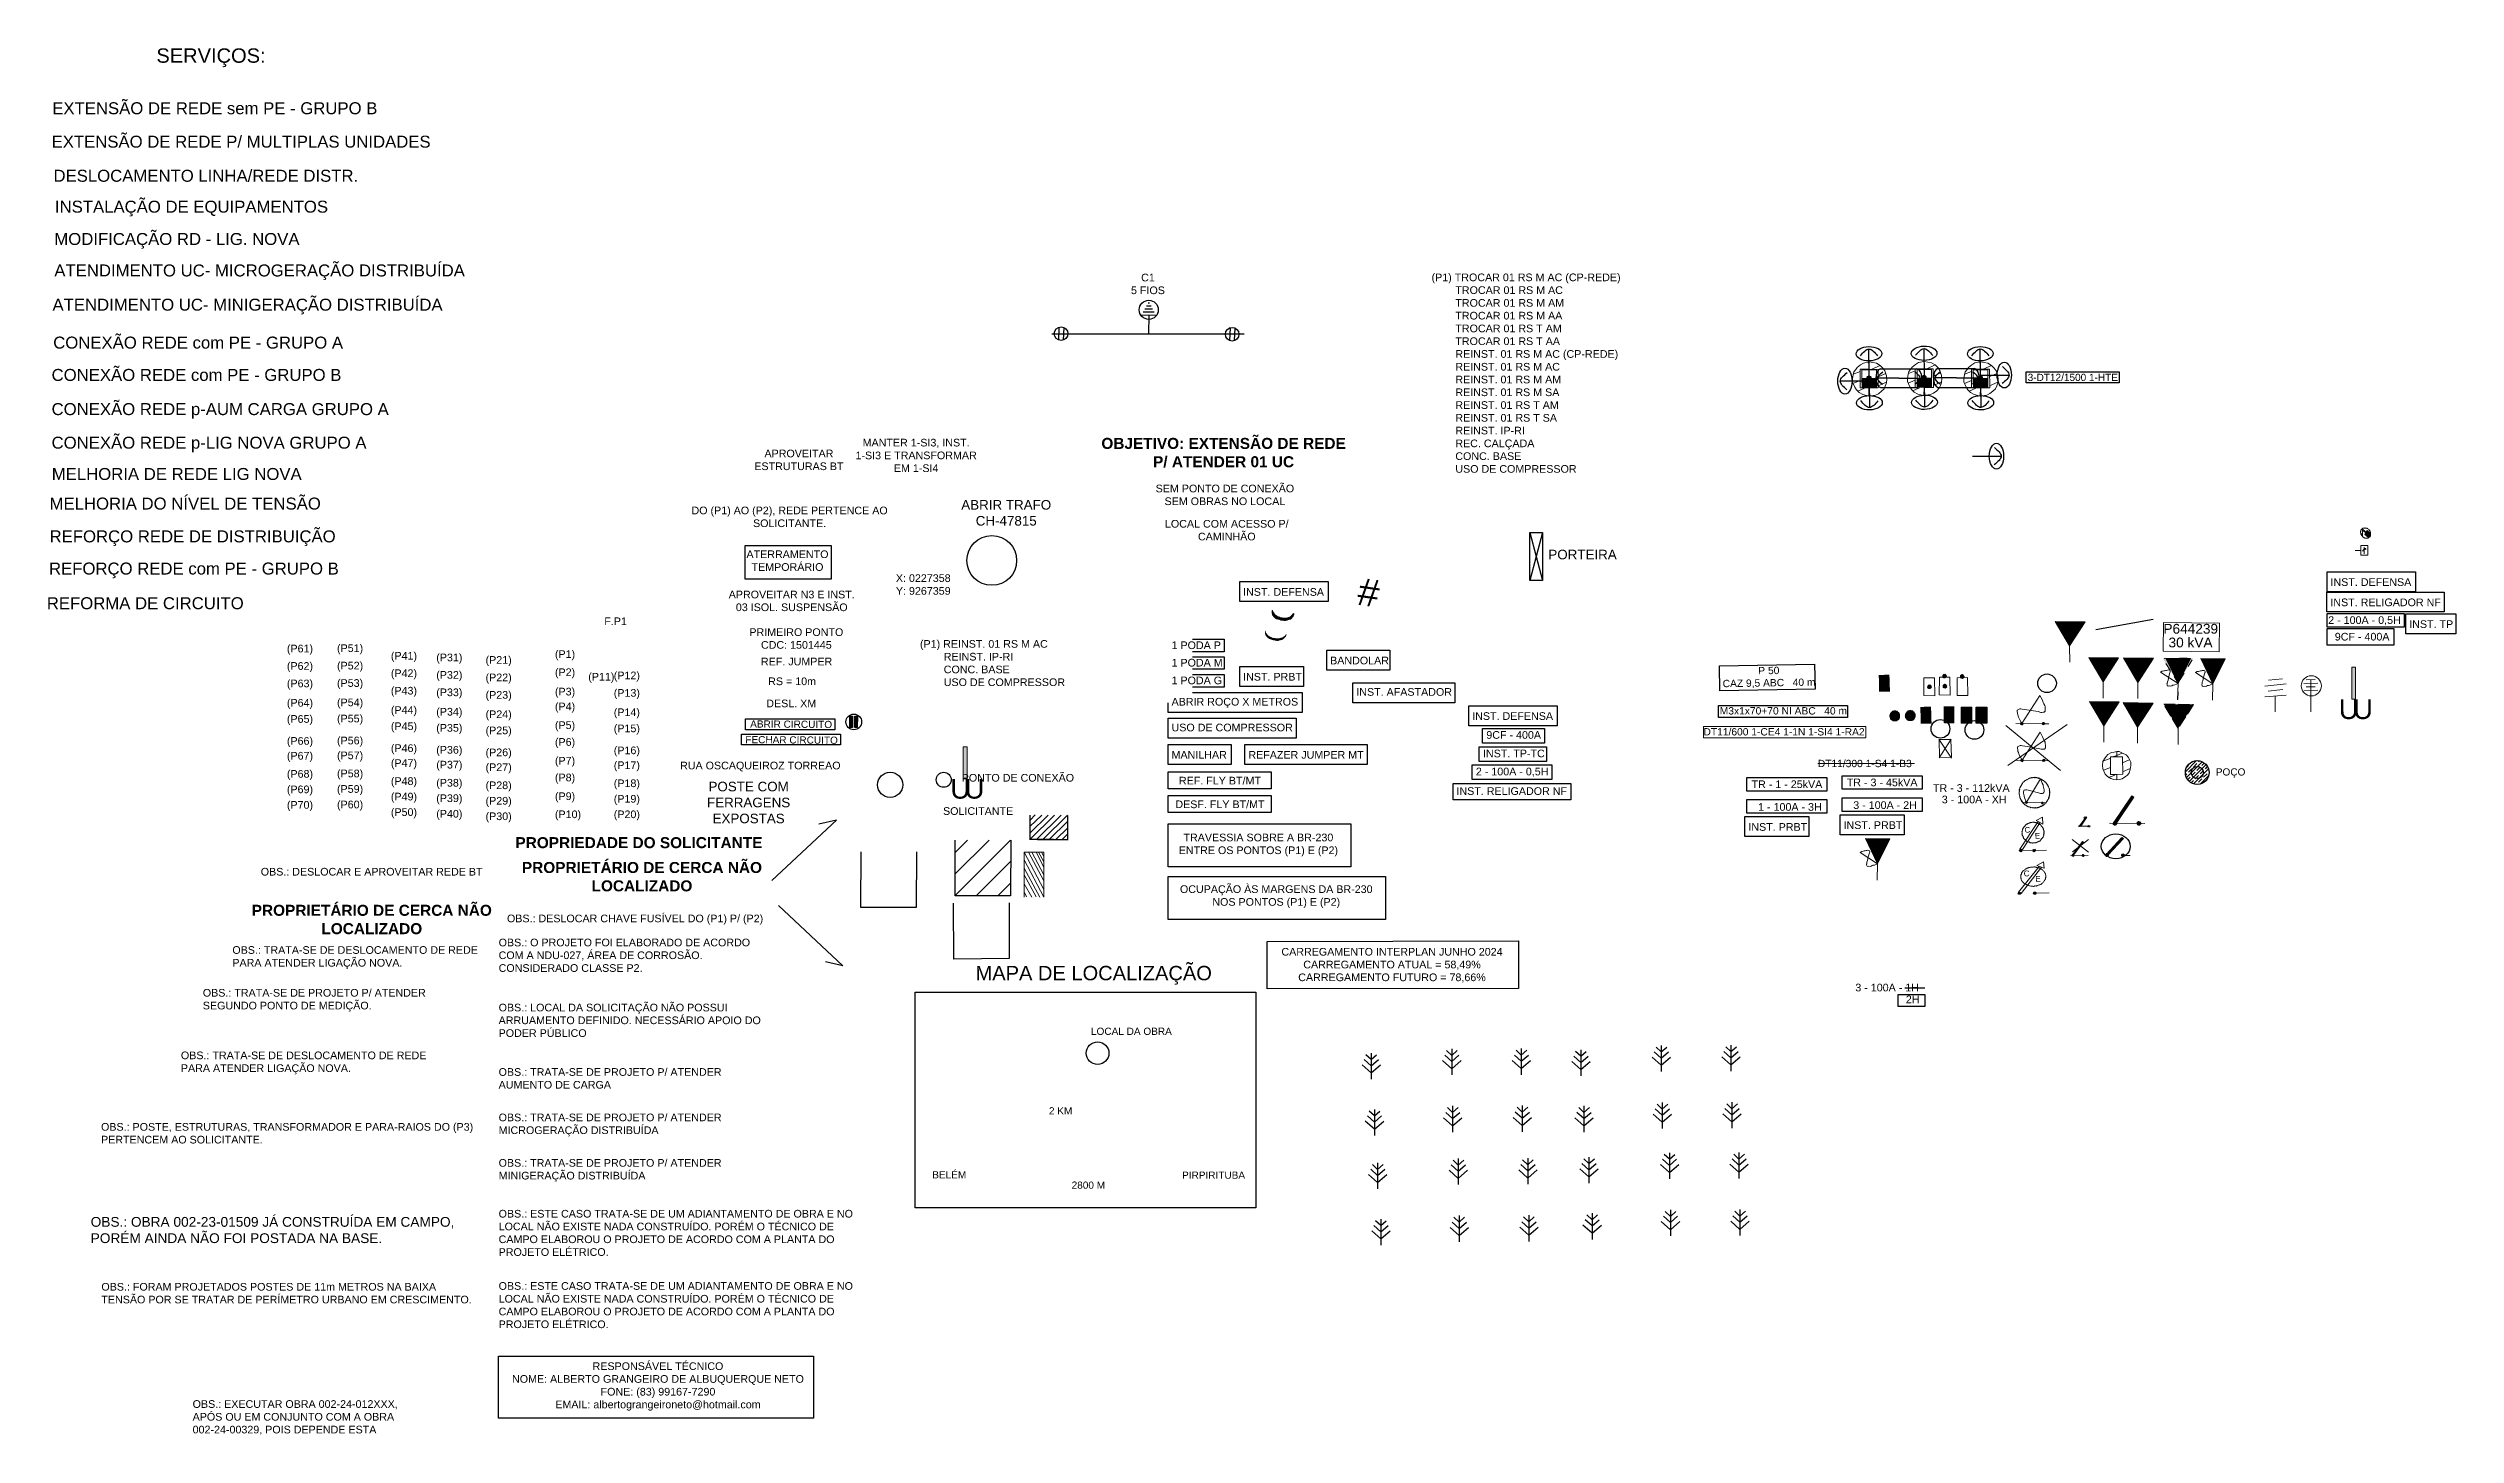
# Paper-space layout 'OBSERVAÇÕES' of a CAD drawing. Extents: x -300443 to 1108, y -9195518 to 518.
# Drawn here: x 2 to 505, y 228 to 518 of the extents above; entities that cross this region are included whole.
import ezdxf

# ---------------------------------------------------------------- set-up
doc = ezdxf.new("R2010")
doc.units = 0
doc.header["$MEASUREMENT"] = 0
doc.linetypes.add('ACAD_ISO02W100', pattern=[15, 12, -3])
doc.layers.get('0').update_dxf_attribs({"linetype": 'CONTINUOUS'})
for name, color, linetype in [('06- CERCADO', 252, 'CERCA'), ('Arvores', 3, 'CONTINUOUS'), ('CHAVES', 1, 'CONTINUOUS'), ('CONCRETAR BASE', 7, 'CONTINUOUS'), ('Consumidor', 7, 'CONTINUOUS'), ('EO_WIRE_SEGMENT_INST', 7, 'CONTINUOUS'), ('Estrutura civís', 7, 'CONTINUOUS'), ('FORMATO', 7, 'CONTINUOUS'), ('Observação', 5, 'CONTINUOUS'), ('PARA-RAIOS', 7, 'CONTINUOUS'), ('POSTE EXIST.', 7, 'CONTINUOUS'), ('POSTE INST.', 3, 'CONTINUOUS'), ('POSTE REMOVE', 7, 'CONTINUOUS'), ('PTE_P', 3, 'CONTINUOUS'), ('RELIGADOR', 1, 'CONTINUOUS'), ('Textos', 7, 'CONTINUOUS'), ('TEXTOS A IMPLANTAR', 1, 'CONTINUOUS'), ('TP', 7, 'CONTINUOUS'), ('TRAFO', 7, 'CONTINUOUS')]:
    doc.layers.add(name, color=color, linetype=linetype)
doc.styles.add('ARIAL', font='arial.ttf')
doc.styles.get("Standard").update_dxf_attribs({"font": 'arial.ttf'})
doc.linetypes.add('CERCA', pattern='A,1.2,-0.13,["X",Standard,S=0.25,R=0,X=-0.075,Y=-0.125],-0.13', length=1.46)

psp = doc.layouts.new('OBSERVAÇÕES')

# ---------------------------------------------------------------- texts
at = {"char_height": 2.5, "attachment_point": 1}
for s, insert in [('EXTENSÃO DE REDE sem PE - GRUPO B', (3.23, 506.79)), ('EXTENSÃO DE REDE P/ MULTIPLAS UNIDADES', (3.09, 499.81)), ('DESLOCAMENTO LINHA/REDE DISTR.', (3.49, 492.69)), ('INSTALAÇÃO DE EQUIPAMENTOS', (3.79, 486.23)), ('MODIFICAÇÃO RD - LIG. NOVA', (3.66, 479.48)), ('ATENDIMENTO UC- MICROGERAÇÃO DISTRIBUÍDA', (3.66, 472.91)), ('ATENDIMENTO UC- MINIGERAÇÃO DISTRIBUÍDA', (3.28, 465.76)), ('CONEXÃO REDE com PE - GRUPO A', (3.43, 457.84)), ('CONEXÃO REDE com PE - GRUPO B', (3.09, 451.09)), ('CONEXÃO REDE p-AUM CARGA GRUPO A', (3.09, 443.95)), ('CONEXÃO REDE p-LIG NOVA GRUPO A', (3.09, 436.94)), ('MELHORIA DE REDE LIG NOVA', (3.13, 430.4)), ('MELHORIA DO NÍVEL DE TENSÃO', (2.67, 424.22)), ('REFORÇO REDE DE DISTRIBUIÇÃO ', (2.67, 417.37)), ('REFORÇO REDE com PE - GRUPO B', (2.55, 410.65)), ('REFORMA DE CIRCUITO', (2.09, 403.41))]:
    psp.add_mtext(s, dxfattribs=dict(at, insert=insert))
at = {"insert": (291.34, 471.02), "char_height": 1.6, "width": 88.5714, "attachment_point": 1}
psp.add_mtext('(P1) TROCAR 01 RS M AC (CP-REDE)\\P        TROCAR 01 RS M AC\\P        TROCAR 01 RS M AM\\P        TROCAR 01 RS M AA\\P        TROCAR 01 RS T AM\\P        TROCAR 01 RS T AA\\P        REINST. 01 RS M AC (CP-REDE)\\P        REINST. 01 RS M AC\\P        REINST. 01 RS M AM\\P        REINST. 01 RS M SA\\P        REINST. 01 RS T AM\\P        REINST. 01 RS T SA\\P        REINST. IP-RI\\P        REC. CALÇADA\\P        CONC. BASE\\P        USO DE COMPRESSOR', dxfattribs=at)
at = {"color": 7, "insert": (486.3, 413.29), "char_height": 0.0177, "attachment_point": 1}
psp.add_mtext('{\\fArial|b0|i0|c0;P545981}', dxfattribs=at)
at = {"color": 7, "insert": (276.4, 407.53), "char_height": 5.7104, "attachment_point": 1, "rotation": 352}
psp.add_mtext('{\\fArial|b0|i0|c0;# }', dxfattribs=at)
at = {"color": 1, "true_color": 0xff0000, "attachment_point": 1}
for s, insert, char_height in [('{\\fArial|b0|i0|c0;P644239}', (444.21, 397.84), 2.0431), ('{\\fArial|b0|i0|c0;30 kVA}', (445.28, 394.98), 2.0431), ('{\\fArial|b0|i0|c0;M3x1x70+70 NI ABC   40 m }', (351.54, 380.45), 1.5319), ('DT11/600 1-CE4 1-1N 1-SI4 1-RA2 ', (348.14, 376.07), 1.5318)]:
    psp.add_mtext(s, dxfattribs=dict(at, insert=insert, char_height=char_height))
at = {"color": 1, "true_color": 0xff0000, "insert": (351.86, 388.69), "char_height": 1.5319, "width": 19.8413, "attachment_point": 1, "rotation": 0.9958}
psp.add_mtext('\\pxqc;P 50\\PCAZ 9,5 ABC   40 m ', dxfattribs=at)
at = {"color": 250, "true_color": 0x333333, "insert": (372.02, 369.45), "char_height": 1.5321, "attachment_point": 1}
psp.add_mtext('{\\fArial|b0|i0|c0;DT11/300 1-S4 1-B3 }', dxfattribs=at)
at = {"color": 174, "true_color": 0x0000b2, "insert": (11.26, 273.97), "char_height": 2.043, "width": 77.8785, "attachment_point": 1, "bg_fill": 2}
psp.add_mtext('OBS.: OBRA 002-23-01509 JÁ CONSTRUÍDA EM CAMPO, PORÉM AINDA NÃO FOI POSTADA NA BASE.', dxfattribs=at)
at = {"layer": 'Estrutura civís', "color": 1, "insert": (458.25, 367.67), "char_height": 1.5, "width": 12.3215, "attachment_point": 2}
psp.add_mtext('POÇO', dxfattribs=at)
at = {"layer": 'FORMATO', "color": 251, "insert": (210.61, 470.98), "char_height": 1.6, "width": 42.9914, "attachment_point": 1}
psp.add_mtext('\\pxqc;C1\\P5 FIOS', dxfattribs=at)
at = {"layer": 'FORMATO', "color": 1, "char_height": 1.6, "attachment_point": 1}
for s, insert, width in [('\\pxqc;APROVEITAR ESTRUTURAS BT', (147.13, 434.23), 24.1343), ('\\pxqc;MANTER 1-SI3, INST. 1-SI3 E TRANSFORMAR EM 1-SI4', (170.24, 436.5), 26.8771), ('\\pxqc;ATERRAMENTO^JTEMPORÁRIO', (135.31, 413.19), 42.9914), ('INST. DEFENSA', (479.11, 407.37), 42.9914), ('\\pxqc;APROVEITAR N3 E INST. ^J03 ISOL. SUSPENSÃO', (136.2, 404.78), 42.9914), ('INST. DEFENSA', (251.98, 405.31), 42.9914), ('INST. RELIGADOR NF', (479.08, 403.14), 42.9914), ('\\pxqc;2 - 100A - 0,5H', (464.72, 399.43), 42.9914), ('INST. TP', (495.56, 398.59), 42.9914), ('1 PODA P', (237.03, 394.18), 42.9914), ('\\pxql;9CF - 400A ', (480.01, 395.97), 42.9914), ('REF. JUMPER', (151.26, 390.78), 42.9914), ('1 PODA M', (237.03, 390.54), 42.9914), ('INST. PRBT', (251.98, 387.6), 12.5448), ('BANDOLAR', (270.15, 390.99), 42.9914), ('RS = 10m', (152.77, 386.65), 42.9914), ('ABRIR ROÇO X METROS', (237.03, 382.38), 42.9914), ('1 PODA G', (237.03, 386.83), 42.9914), ('INST. AFASTADOR', (275.62, 384.43), 42.9914), ('DESL. XM', (152.38, 382.03), 42.9914), ('INST. DEFENSA', (299.83, 379.39), 42.9914), ('USO DE COMPRESSOR', (237.03, 377), 42.9914), ('9CF - 400A', (302.78, 375.45), 42.9914), ('MANILHAR', (237.03, 371.29), 42.9914), ('REFAZER JUMPER MT', (253.08, 371.29), 42.9914), ('2 - 100A - 0,5H', (300.6, 367.81), 42.9914), ('INST. TP-TC', (302.08, 371.58), 42.9914), ('\\pxqc;REF. FLY BT/MT', (234.68, 365.9), 24.9208), ('INST. RELIGADOR NF', (296.54, 363.72), 42.9914), ('\\pxqc;TR - 1 - 25kVA', (344.08, 365.15), 42.9914), ('\\pxqc;TR - 3 - 45kVA', (363.96, 365.53), 42.9914), ('SOLICITANTE', (189.3, 359.55), 42.9914), ('\\pxqc;DESF. FLY BT/MT', (234.68, 360.96), 24.9208), ('\\pxqc;1 - 100A - 3H', (344.7, 360.41), 42.9914), ('\\pxqc;3 - 100A - 2H', (364.58, 360.79), 42.9914), ('\\pxqc;TRAVESSIA SOBRE A BR-230 ENTRE OS PONTOS (P1) E (P2)', (237.72, 354.03), 34.9018), ('INST. PRBT', (357.52, 356.23), 42.9914), ('INST. PRBT', (377.4, 356.61), 42.9914), ('OBS.: DESLOCAR E APROVEITAR REDE BT', (46.78, 346.88), 56.4771), ('\\pxqc;OCUPAÇÃO ÀS MARGENS DA BR-230 NOS PONTOS (P1) E (P2)', (237.88, 343.24), 42.0446), ('OBS.: DESLOCAR CHAVE FUSÍVEL DO (P1) P/ (P2)', (98.21, 337.12), 56.4771), ('OBS.: O PROJETO FOI ELABORADO DE ACORDO COM A NDU-027, ÁREA DE CORROSÃO. CONSIDERADO CLASSE P2.', (96.47, 332.1), 56.3927), ('OBS.: TRATA-SE DE DESLOCAMENTO DE REDE PARA ATENDER LIGAÇÃO NOVA.', (40.85, 330.53), 56.3927), ('\\pxqc;CARREGAMENTO INTERPLAN JUNHO 2024\\PCARREGAMENTO ATUAL = 58,49%\\PCARREGAMENTO FUTURO = 78,66%', (251.83, 330.16), 62.5018), ('\\pxqc;{\\C256;3 - 100A - 1H}', (365.01, 322.69), 42.9914), ('OBS.: TRATA-SE DE PROJETO P/ ATENDER SEGUNDO PONTO DE MEDIÇÃO.', (34.68, 321.59), 56.3927), ('OBS.: LOCAL DA SOLICITAÇÃO NÃO POSSUI ARRUAMENTO DEFINIDO. NECESSÁRIO APOIO DO PODER PÚBLICO', (96.47, 318.51), 56.3927), ('\\pxqc;2H', (370.34, 320.22), 42.9914), ('OBS.: TRATA-SE DE DESLOCAMENTO DE REDE PARA ATENDER LIGAÇÃO NOVA.', (30.1, 308.52), 56.3927), ('OBS.: TRATA-SE DE PROJETO P/ ATENDER AUMENTO DE CARGA', (96.47, 305.05), 56.3927), ('{\\C96;OBS.: POSTE, ESTRUTURAS, TRANSFORMADOR E PARA-RAIOS DO (P3) PERTENCEM AO SOLICITANTE.}', (13.42, 293.59), 77.8785), ('OBS.: TRATA-SE DE PROJETO P/ ATENDER MICROGERAÇÃO DISTRIBUÍDA', (96.47, 295.56), 56.3927), ('OBS.: TRATA-SE DE PROJETO P/ ATENDER MINIGERAÇÃO DISTRIBUÍDA', (96.47, 286.07), 56.3927), ('OBS.: ESTE CASO TRATA-SE DE UM ADIANTAMENTO DE OBRA E NO LOCAL NÃO EXISTE NADA CONSTRUÍDO. PORÉM O TÉCNICO DE CAMPO ELABOROU O PROJETO DE ACORDO COM A PLANTA DO PROJETO ELÉTRICO.', (96.47, 275.45), 76.9642), ('OBS.: FORAM PROJETADOS POSTES DE 11m METROS NA BAIXA TENSÃO POR SE TRATAR DE PERÍMETRO URBANO EM CRESCIMENTO.', (13.49, 260.19), 77.8785), ('OBS.: ESTE CASO TRATA-SE DE UM ADIANTAMENTO DE OBRA E NO LOCAL NÃO EXISTE NADA CONSTRUÍDO. PORÉM O TÉCNICO DE CAMPO ELABOROU O PROJETO DE ACORDO COM A PLANTA DO PROJETO ELÉTRICO.', (96.47, 260.36), 77.8785), ('\\pxqc;RESPONSÁVEL TÉCNICO\\PNOME: ALBERTO GRANGEIRO DE ALBUQUERQUE NETO\\PFONE: (83) 99167-7290\\PEMAIL: albertograngeironeto@hotmail.com', (99.28, 243.61), 60.9469)]:
    psp.add_mtext(s, dxfattribs=dict(at, insert=insert, width=width))
at = {"layer": 'FORMATO', "color": 251, "insert": (226.68, 426.92), "char_height": 1.6, "width": 42.9914, "attachment_point": 1, "bg_fill": 3, "box_fill_scale": 1.5, "bg_fill_color": 256, "bg_fill_true_color": 13158600, "bg_fill_transparency": 0}
psp.add_mtext('\\pxqc;{\\C7;SEM PONTO DE CONEXÃO^JSEM OBRAS NO LOCAL}', dxfattribs=at)
at = {"layer": 'FORMATO', "color": 246, "insert": (135.75, 422.33), "char_height": 1.6, "width": 42.9914, "attachment_point": 1}
psp.add_mtext('\\pxqc;DO (P1) AO (P2), REDE PERTENCE AO SOLICITANTE.', dxfattribs=at)
at = {"layer": 'FORMATO', "color": 0, "char_height": 1.6, "width": 42.9914, "attachment_point": 1}
for s, insert in [('X: 0227358^JY: 9267359 ', (179.45, 408.2)), ('\\pxqc;PRIMEIRO PONTO\\PCDC: 1501445', (137.16, 396.92))]:
    psp.add_mtext(s, dxfattribs=dict(at, insert=insert))
at = {"layer": 'FORMATO', "color": 5, "char_height": 1.6, "width": 42.9914, "attachment_point": 1}
for s, insert in [('F.P1', (118.54, 399.18)), ('OBS.: EXECUTAR OBRA 002-24-012XXX, APÓS OU EM CONJUNTO COM A OBRA 002-24-00329, POIS DEPENDE ESTA', (32.55, 235.7))]:
    psp.add_mtext(s, dxfattribs=dict(at, insert=insert))
at = {"layer": 'FORMATO', "color": 3, "char_height": 1.6, "width": 42.9914, "attachment_point": 1}
for s, insert in [('(P61)', (52.24, 393.49)), ('(P51)', (62.71, 393.57)), ('(P1)', (108.23, 392.33)), ('(P62)', (52.24, 389.85)), ('(P52)', (62.71, 389.93)), ('(P41)', (73.96, 391.98)), ('(P42)', (73.96, 388.34)), ('(P31)', (83.44, 391.63)), ('(P32)', (83.44, 387.99)), ('(P21)', (93.74, 391.11)), ('(P22)', (93.74, 387.46)), ('(P2)', (108.23, 388.55)), ('(P11)', (115.19, 387.61)), ('(P12)', (120.52, 387.88)), ('(P63)', (52.24, 386.2)), ('(P64)', (52.24, 382.16)), ('(P53)', (62.71, 386.29)), ('(P54)', (62.71, 382.24)), ('(P43)', (73.96, 384.69)), ('(P33)', (83.44, 384.35)), ('(P23)', (93.74, 383.82)), ('(P3)', (108.23, 384.5)), ('(P13)', (120.52, 384.23)), ('(P65)', (52.24, 378.79)), ('(P55)', (62.71, 378.87)), ('(P44)', (73.96, 380.65)), ('(P45)', (73.96, 377.27)), ('(P34)', (83.44, 380.3)), ('(P24)', (93.74, 379.77)), ('(P4)', (108.23, 381.4)), ('(P5)', (108.23, 377.49)), ('(P14)', (120.52, 380.19)), ('(P66)', (52.24, 374.2)), ('(P56)', (62.71, 374.28)), ('(P46)', (73.96, 372.69)), ('(P35)', (83.44, 376.93)), ('(P36)', (83.44, 372.34)), ('(P25)', (93.74, 376.4)), ('(P6)', (108.23, 373.98)), ('(P15)', (120.52, 376.82)), ('(P16)', (120.52, 372.23)), ('(P67)', (52.24, 371.1)), ('(P68)', (52.24, 367.32)), ('(P57)', (62.71, 371.18)), ('(P58)', (62.71, 367.4)), ('(P47)', (73.96, 369.58)), ('(P37)', (83.44, 369.24)), ('(P26)', (93.74, 371.81)), ('(P27)', (93.74, 368.71)), ('(P7)', (108.23, 370.07)), ('(P17)', (120.52, 369.13)), ('(P69)', (52.24, 364.08)), ('(P59)', (62.71, 364.16)), ('(P48)', (73.96, 365.81)), ('(P49)', (73.96, 362.57)), ('(P38)', (83.44, 365.46)), ('(P39)', (83.44, 362.23)), ('(P28)', (93.74, 364.93)), ('(P8)', (108.23, 366.56)), ('(P9)', (108.23, 362.65)), ('(P18)', (120.52, 365.35)), ('(P19)', (120.52, 362.11)), ('(P70)', (52.24, 360.84)), ('(P60)', (62.71, 360.92)), ('(P50)', (73.96, 359.33)), ('(P40)', (83.44, 358.99)), ('(P29)', (93.74, 361.7)), ('(P30)', (93.74, 358.46)), ('(P10)', (108.23, 358.87)), ('(P20)', (120.52, 358.87))]:
    psp.add_mtext(s, dxfattribs=dict(at, insert=insert))
at = {"layer": 'FORMATO', "color": 0, "insert": (134.37, 369.06), "char_height": 1.6, "width": 56.1223, "attachment_point": 1, "bg_fill": 2}
psp.add_mtext('{\\C256;RUA OSCAQUEIROZ TORREAO}', dxfattribs=at)
at = {"layer": 'FORMATO', "color": 7, "char_height": 1.6, "width": 42.9914, "attachment_point": 1}
for s, insert in [('TR - 3 - 112kVA', (396.07, 364.36)), ('3 - 100A - XH', (397.92, 361.97))]:
    psp.add_mtext(s, dxfattribs=dict(at, insert=insert))
at = {"layer": 'FORMATO', "char_height": 2.3, "width": 59.3122, "attachment_point": 1}
for s, insert in [('\\pxqc;{\\fArial|b1|i0|c0|p34;\\C96;PROPRIEDADE DO SOLICITANTE}', (96.12, 353.3)), ('\\pxqc;{\\fArial|b1|i0|c0|p34;PROPRIETÁRIO DE CERCA NÃO LOCALIZADO}', (96.75, 348.11)), ('\\pxqc;{\\fArial|b1|i0|c0|p34;PROPRIETÁRIO DE CERCA NÃO LOCALIZADO}', (40.32, 339.17))]:
    psp.add_mtext(s, dxfattribs=dict(at, insert=insert))
at = {"layer": 'Observação', "color": 7, "linetype": 'Continuous'}
psp.add_text('PORTEIRA', height=2, dxfattribs=at).set_placement((315.74, 411.33))
at = {"layer": 'Textos', "color": 1, "insert": (189.1, 423.71), "char_height": 2, "width": 26.7976, "attachment_point": 1}
psp.add_mtext('\\pxqc;ABRIR TRAFO\\PCH-47815', dxfattribs=at)
at = {"layer": 'TEXTOS A IMPLANTAR', "linetype": 'Continuous', "style": 'ARIAL'}
psp.add_text('3-DT12/1500 1-HTE', height=1.5, dxfattribs=at).set_placement((415.86, 448.58))
at = {"layer": 'TEXTOS A IMPLANTAR', "color": 7, "attachment_point": 1, "style": 'ARIAL'}
for s, insert, char_height, width in [('SERVIÇOS:', (24.98, 518.04), 3, 56.1223), ('MAPA DE LOCALIZAÇÃO', (196.09, 326.41), 3, 56.1223), ('{\\C106;LOCAL DA OBRA}', (220.2, 313.5), 1.5, 26.7614), ('2 KM', (211.42, 296.89), 1.5, 26.7614), ('BELÉM', (187.05, 283.53), 1.5, 26.7614), ('PIRPIRITUBA', (239.23, 283.46), 1.5, 26.7614), ('2800 M', (216.16, 281.37), 1.5, 26.7614)]:
    psp.add_mtext(s, dxfattribs=dict(at, insert=insert, char_height=char_height, width=width))
at = {"layer": 'TEXTOS A IMPLANTAR', "char_height": 1.5, "attachment_point": 1, "rotation": 359.6051}
for s, width, insert in [('\\A1;{\\C1;ABRIR CIRCUITO}', 18.2151, (149.02, 377.7)), ('\\A1;{\\C1;FECHAR CIRCUITO}', 19.2547, (148.01, 374.43))]:
    psp.add_mtext_dynamic_manual_height_columns(s, width=width, gutter_width=12.5, heights=[0], dxfattribs=dict(at, insert=insert))

# ---------------------------------------------------------------- blocks, each defined once
blk = doc.blocks.new('A$C6BB1416F')
h = blk.add_hatch(color=1)
h.paths.add_polyline_path([(1.84, 0.46), (2.37, 0.46), (2.38, 2.83), (1.86, 2.83)])
h.paths.add_polyline_path([(1.37, 2.84), (0.84, 2.84), (0.83, 0.47), (1.36, 0.46)])
at = {"color": 1}
for points in [[(1.36, 0.46), (0.83, 0.47), (0.84, 2.84), (1.37, 2.84)], [(2.37, 0.46), (1.84, 0.46), (1.86, 2.83), (2.38, 2.83)]]:
    blk.add_lwpolyline(points, close=True, dxfattribs=at)
blk.add_circle((1.64, 1.64), 1.64, dxfattribs=at)
blk = doc.blocks.new('A$C2B641D23')
at = {"color": 38}
for p, q in [((0, 10), (2.623812, 0)), ((2.623812, 10), (0, 0))]:
    blk.add_line(p, q, dxfattribs=at)
blk.add_lwpolyline([(0, 10), (2.623812, 10), (2.623812, 0), (0, 0)], close=True, dxfattribs=at)
blk = doc.blocks.new('POSTE  EXISTENTE')
h = blk.add_hatch(color=7)
h.dxf.hatch_style = 2
h.paths.add_polyline_path([(6.87, 280.86), (6.94, 280.78), (6.63, 280.52), (6.49, 280.53), (6.43, 280.61), (6.35, 280.54), (6.15, 280.77), (6.23, 280.84), (6.17, 280.91), (6.18, 281.05), (6.48, 281.31), (6.55, 281.24), (6.62, 281.3), (6.95, 280.92)])
at = {"color": 7, "lineweight": 0}
for points in [[(5.38, 279.06), (5.39, 282.75), (7.59, 282.79), (7.65, 279.02)], [(6.87, 280.86), (6.94, 280.78), (6.86, 280.72), (6.78, 280.65), (6.71, 280.59), (6.63, 280.52), (6.49, 280.53), (6.43, 280.61), (6.35, 280.54), (6.28, 280.62), (6.22, 280.7), (6.15, 280.77), (6.23, 280.84), (6.17, 280.91), (6.18, 281.05), (6.25, 281.12), (6.33, 281.18), (6.4, 281.25), (6.48, 281.31), (6.55, 281.24), (6.62, 281.3), (6.69, 281.23), (6.75, 281.15), (6.82, 281.07), (6.88, 281), (6.95, 280.92)]]:
    blk.add_lwpolyline(points, close=True, dxfattribs=at)
blk = doc.blocks.new('CHAVE EXISTENTE')
h = blk.add_hatch(color=7)
h.dxf.hatch_style = 2
h.paths.add_polyline_path([(21.82, 273.63), (22.09, 273.78), (22.13, 273.69), (22.22, 273.74), (22.37, 273.48), (22.19, 273.38), (22.24, 273.29), (22.15, 273.24), (22.1, 273.33), (22.01, 273.28), (21.97, 273.37), (21.88, 273.32), (21.83, 273.41), (21.92, 273.46)])
h = blk.add_hatch(color=7)
h.dxf.hatch_style = 2
h.paths.add_polyline_path([(26.8, 273.51), (26.84, 273.43), (26.58, 273.28), (26.53, 273.37), (26.44, 273.32), (26.35, 273.5), (26.44, 273.54), (26.39, 273.63), (26.65, 273.78), (26.7, 273.69), (26.79, 273.74), (26.88, 273.56)])
at = {"color": 1, "lineweight": 0, "true_color": 0xff0000}
for points in [[(22.09, 273.56), (21.76, 274.17), (21.61, 274.43), (21.37, 274.87), (21.31, 275.18), (21.22, 275.36), (21.16, 275.67), (21.14, 276.11), (21.14, 276.34), (21.4, 276.48), (21.66, 276.63), (21.89, 276.64), (22.16, 276.56), (23.64, 276.35), (25.04, 276.09), (25.53, 276.02), (26.08, 275.86), (26.3, 275.87), (26.52, 275.88), (26.75, 275.88), (26.96, 276.12), (26.95, 276.34), (26.99, 276.7), (26.93, 277.01), (26.87, 277.32), (26.68, 277.67), (26.53, 277.94), (26.38, 278.42), (25.85, 279.39)], [(22.09, 273.56), (25.85, 279.39)], [(20.84, 273.55), (27.74, 273.46)], [(26.57, 273.51), (27.74, 273.46)]]:
    blk.add_lwpolyline(points, dxfattribs=at)
for points in [[(21.87, 273.55), (21.82, 273.63), (21.91, 273.68), (22, 273.73), (22.09, 273.78), (22.13, 273.69), (22.22, 273.74), (22.27, 273.65), (22.32, 273.56), (22.37, 273.48), (22.28, 273.43), (22.19, 273.38), (22.24, 273.29), (22.15, 273.24), (22.1, 273.33), (22.01, 273.28), (21.97, 273.37), (21.88, 273.32), (21.83, 273.41), (21.92, 273.46)], [(26.8, 273.51), (26.84, 273.43), (26.76, 273.38), (26.67, 273.33), (26.58, 273.28), (26.53, 273.37), (26.44, 273.32), (26.4, 273.41), (26.35, 273.5), (26.44, 273.54), (26.39, 273.63), (26.48, 273.68), (26.56, 273.73), (26.65, 273.78), (26.7, 273.69), (26.79, 273.74), (26.83, 273.65), (26.88, 273.56)]]:
    blk.add_lwpolyline(points, close=True, dxfattribs=at)
blk = doc.blocks.new('PARA-RAIOS INST.')
at = {"layer": 'PARA-RAIOS', "color": 100, "lineweight": 0, "true_color": 0x00ff40}
for points in [[(71.933388, 281.615388), (73.843464, 281.665631)], [(72.922086, 274.886046), (72.938003, 281.64705)], [(71.427956, 279.329363), (74.342645, 279.411269)], [(71.430039, 280.842826), (74.344729, 280.924731)], [(71.931305, 280.101926), (73.841381, 280.152168)]]:
    blk.add_lwpolyline(points, dxfattribs=at)
blk.add_circle((73.00891, 280.344976), 2.100262, dxfattribs=at)
blk = doc.blocks.new('TP')
h = blk.add_hatch(color=7)
h.dxf.hatch_style = 2
h.paths.add_polyline_path([(91.81, 284.28), (92.61, 284.28), (92.61, 277.57), (91.81, 277.57)])
at = {"color": 7, "lineweight": 0}
blk.add_lwpolyline([(91.8, 284.28), (92.6, 284.28), (92.6, 277.58), (91.8, 277.58)], close=True, dxfattribs=at)
at = {"color": 7, "char_height": 4.1201, "attachment_point": 1}
for insert in [(89.1, 277.57), (92.07, 277.57)]:
    blk.add_mtext('{\\fArial|b0|i0|c0;U}', dxfattribs=dict(at, insert=insert))
blk = doc.blocks.new('CONCRETAR')
at = {"color": 1, "lineweight": 20, "flags": 128}
for points in [[(923.388096, 1035.434681), (923.388096, 1034.334726), (922.788025, 1034.434548), (922.178049, 1034.634579), (921.478135, 1035.034641), (920.977907, 1035.544407), (920.478024, 1036.644706), (920.378181, 1037.344642), (920.478024, 1038.144722), (920.777876, 1038.744449), (921.177938, 1039.244676), (921.478135, 1039.644372), (922.277892, 1040.044412), (922.788025, 1040.144643), (923.388096, 1040.244465), (923.388096, 1039.14451), (922.077862, 1039.14451), (922.077862, 1035.434681), (923.388096, 1035.434681)], [(920.478024, 1038.234682), (922.088111, 1038.844636)], [(920.577845, 1036.334626), (922.088111, 1036.944558)], [(922.477923, 1039.134627), (923.388096, 1039.444707)], [(923.377847, 1039.14451), (923.377847, 1040.244465), (923.878096, 1040.244465), (924.577989, 1039.944591), (925.288131, 1039.54455), (925.788036, 1039.044646), (926.28794, 1038.044556), (926.28794, 1037.344642), (926.188097, 1036.54454), (925.988045, 1035.844626), (925.588005, 1035.334515), (925.187965, 1035.034641), (924.478167, 1034.534413), (923.977939, 1034.434548), (923.377847, 1034.334726), (923.377847, 1035.434681), (924.677854, 1035.544407), (924.577989, 1039.14451), (923.377847, 1039.14451)], [(923.377847, 1039.434501), (924.48805, 1039.944591)], [(924.577989, 1037.934464), (925.988045, 1038.544418)], [(924.577989, 1036.034407), (926.188097, 1036.744549)], [(921.678187, 1034.83461), (922.988013, 1035.344376)]]:
    blk.add_lwpolyline(points, dxfattribs=at)
blk = doc.blocks.new('CHAVE')
h = blk.add_hatch(color=7)
h.dxf.hatch_style = 2
h.paths.add_polyline_path([(22.56, 259.21), (22.56, 259.41), (22.66, 259.41), (22.66, 259.51), (22.86, 259.51), (22.86, 259.21)])
h = blk.add_hatch(color=7)
h.dxf.hatch_style = 2
h.paths.add_polyline_path([(25.76, 261.01), (25.86, 261.01), (25.86, 260.81), (25.76, 260.81), (25.76, 260.71), (25.56, 260.71), (25.56, 260.81), (25.46, 260.81), (25.46, 261.01), (25.56, 261.01), (25.56, 261.11), (25.76, 261.11)])
at = {"color": 1, "lineweight": 0, "true_color": 0xff0000}
for points in [[(26.46, 261.31), (21.96, 258.91)], [(26.66, 255.5), (26.56, 255.5), (26.46, 255.4), (26.36, 255.4), (26.26, 255.3), (26.16, 255.3), (26.06, 255.3), (25.96, 255.2), (25.86, 255.2), (25.76, 255.2), (25.56, 255.2), (25.46, 255.2), (25.36, 255.2), (25.26, 255.2), (25.16, 255.2), (24.96, 255.2), (24.86, 255.2), (24.76, 255.2), (24.66, 255.2), (24.56, 255.2), (24.46, 255.3), (24.26, 255.3), (24.16, 255.3), (24.06, 255.4), (23.96, 255.4), (23.86, 255.5), (23.76, 255.5), (23.66, 255.6), (23.56, 255.6), (23.46, 255.7), (23.36, 255.7), (23.26, 255.8), (23.16, 255.9), (23.06, 256), (22.96, 256.1), (22.86, 256.2), (22.76, 256.3), (22.76, 256.41), (22.66, 256.51), (22.56, 256.61), (22.56, 256.71), (22.46, 256.81), (22.36, 256.91), (22.36, 257.01), (22.26, 257.11), (22.26, 257.21), (22.16, 257.31), (22.16, 257.41), (22.16, 257.51), (22.16, 257.71), (22.06, 257.81), (22.06, 257.91), (22.06, 258.01), (22.06, 258.11), (22.06, 258.21), (22.06, 258.41), (22.06, 258.51), (22.06, 258.61), (22.06, 258.71), (22.06, 258.81), (22.06, 258.91), (22.16, 259.01), (22.16, 259.21), (22.16, 259.31), (22.26, 259.41), (22.26, 259.51), (22.26, 259.61), (22.36, 259.71), (22.36, 259.81), (22.46, 259.91), (22.56, 260.01), (22.56, 260.11), (22.66, 260.21), (22.76, 260.31), (22.76, 260.41), (22.86, 260.51), (22.96, 260.51), (23.06, 260.61), (23.16, 260.71), (23.26, 260.81), (23.36, 260.91), (23.46, 260.91), (23.56, 261.01), (23.66, 261.11), (23.76, 261.11), (23.86, 261.21), (23.96, 261.21), (24.06, 261.31), (24.16, 261.31), (24.26, 261.41), (24.36, 261.41), (24.46, 261.41), (24.56, 261.41), (24.76, 261.51), (24.86, 261.51), (24.96, 261.51), (25.06, 261.51), (25.16, 261.51), (25.26, 261.51), (25.36, 261.51), (25.46, 261.51), (25.66, 261.51), (25.76, 261.51), (25.86, 261.41), (25.96, 261.41), (26.06, 261.41), (26.16, 261.41), (26.36, 261.31), (26.46, 261.31), (26.56, 261.21), (26.66, 261.21), (26.76, 261.11), (26.86, 261.11), (26.96, 261.01), (27.06, 260.91), (27.16, 260.91), (27.26, 260.81), (27.36, 260.71), (27.46, 260.61), (27.46, 260.51), (27.56, 260.51), (27.66, 260.41), (27.76, 260.31), (27.76, 260.21), (27.86, 260.11), (27.96, 260.01), (27.96, 259.91), (28.06, 259.81)], [(28.06, 259.81), (28.06, 259.71), (28.16, 259.61), (28.16, 259.51), (28.26, 259.41), (28.26, 259.31), (28.26, 259.21), (28.36, 259.11), (28.36, 259.01), (28.36, 258.81), (28.36, 258.71), (28.36, 258.61), (28.36, 258.51), (28.36, 258.41), (28.36, 258.21), (28.36, 258.11), (28.36, 258.01), (28.36, 257.91), (28.36, 257.81), (28.36, 257.61), (28.26, 257.51), (28.26, 257.41), (28.26, 257.31), (28.16, 257.21), (28.16, 257.11), (28.06, 257.01), (28.06, 256.91), (27.96, 256.81), (27.96, 256.71), (27.86, 256.61), (27.76, 256.51), (27.76, 256.41), (27.66, 256.3), (27.56, 256.2), (27.56, 256.1), (27.46, 256.1), (27.36, 256), (27.26, 255.9), (27.16, 255.8), (27.06, 255.8), (26.96, 255.7), (26.86, 255.6), (26.76, 255.6), (26.66, 255.5), (26.56, 255.5), (26.46, 255.4), (26.36, 255.4), (26.26, 255.3), (26.16, 255.3), (25.96, 255.3), (25.86, 255.2), (25.76, 255.2), (25.66, 255.2), (25.56, 255.2), (25.46, 255.2), (25.26, 255.2), (25.16, 255.2), (25.06, 255.2), (24.96, 255.2), (24.86, 255.2), (24.76, 255.2), (24.56, 255.2), (24.46, 255.2), (24.36, 255.3), (24.26, 255.3), (24.16, 255.3), (24.06, 255.4), (23.96, 255.4), (23.86, 255.5), (23.76, 255.5), (23.66, 255.6), (23.56, 255.6), (23.46, 255.7), (23.36, 255.8), (23.26, 255.8), (23.16, 255.9), (23.06, 256), (22.96, 256.1), (22.86, 256.1), (22.86, 256.2), (22.76, 256.3), (22.66, 256.41), (22.56, 256.51), (22.56, 256.61), (22.46, 256.71), (22.46, 256.81), (22.36, 256.91), (22.36, 257.01), (22.26, 257.11), (22.26, 257.31), (22.16, 257.41), (22.16, 257.51), (22.16, 257.61), (22.06, 257.71), (22.06, 257.81), (22.06, 257.91), (22.06, 258.01), (22.06, 258.11), (22.06, 258.31), (22.06, 258.41), (22.06, 258.51), (22.06, 258.61), (22.06, 258.71), (22.06, 258.81), (22.06, 258.91), (22.16, 259.11), (22.16, 259.21), (22.16, 259.31), (22.26, 259.41), (22.26, 259.51), (22.36, 259.61), (22.36, 259.71), (22.46, 259.81), (22.46, 259.91), (22.56, 260.01), (22.66, 260.11), (22.66, 260.21), (22.76, 260.31), (22.86, 260.41), (22.96, 260.51), (23.06, 260.61), (23.06, 260.71), (23.16, 260.81), (23.26, 260.81), (23.36, 260.91), (23.46, 261.01), (23.56, 261.01), (23.66, 261.11), (23.76, 261.11)], [(23.76, 261.11), (23.86, 261.21), (23.96, 261.21), (24.06, 261.31), (24.16, 261.31), (24.26, 261.41), (24.36, 261.41), (24.46, 261.41), (24.66, 261.41), (24.76, 261.51), (24.86, 261.51), (24.96, 261.51), (25.06, 261.51), (25.16, 261.51), (25.36, 261.51), (25.46, 261.51), (25.56, 261.51), (25.66, 261.51), (25.76, 261.41), (25.96, 261.41), (26.06, 261.41), (26.16, 261.41), (26.26, 261.31), (26.36, 261.31), (26.46, 261.21), (26.56, 261.21), (26.66, 261.11), (26.76, 261.11), (26.86, 261.01), (26.96, 261.01), (27.06, 260.91), (27.16, 260.81), (27.26, 260.81), (27.36, 260.71), (27.46, 260.61), (27.56, 260.51), (27.66, 260.41), (27.76, 260.31), (27.76, 260.21), (27.86, 260.11), (27.96, 260.01), (27.96, 259.91), (28.06, 259.81), (28.06, 259.71), (28.16, 259.61), (28.16, 259.51), (28.26, 259.31), (28.26, 259.21), (28.36, 259.11), (28.36, 259.01), (28.36, 258.91), (28.36, 258.81), (28.36, 258.61), (28.36, 258.51), (28.36, 258.41), (28.36, 258.31), (28.36, 258.21), (28.36, 258.11), (28.36, 257.91), (28.36, 257.81), (28.36, 257.71), (28.36, 257.61), (28.26, 257.51), (28.26, 257.41), (28.26, 257.31), (28.16, 257.21), (28.16, 257.11), (28.06, 257.01), (28.06, 256.91), (27.96, 256.81), (27.96, 256.71), (27.86, 256.61), (27.76, 256.51), (27.76, 256.41), (27.66, 256.3), (27.56, 256.2), (27.46, 256.1), (27.36, 256), (27.36, 255.9), (27.26, 255.9), (27.16, 255.8), (27.06, 255.7), (26.96, 255.7), (26.86, 255.6), (26.76, 255.5), (26.66, 255.5), (26.46, 255.4), (26.36, 255.4), (26.26, 255.3), (26.16, 255.3), (26.06, 255.3), (25.96, 255.2), (25.86, 255.2), (25.76, 255.2), (25.66, 255.2), (25.46, 255.2), (25.36, 255.2), (25.26, 255.2), (25.16, 255.2), (25.06, 255.2), (24.96, 255.2), (24.86, 255.2), (24.76, 255.2), (24.56, 255.2), (24.46, 255.2), (24.36, 255.3), (24.26, 255.3), (24.16, 255.3), (24.06, 255.4), (23.96, 255.4), (23.76, 255.5), (23.66, 255.5), (23.56, 255.6), (23.46, 255.7), (23.36, 255.7), (23.26, 255.8), (23.16, 255.9), (23.06, 256), (22.96, 256.1), (22.86, 256.2), (22.76, 256.3), (22.76, 256.41), (22.66, 256.51), (22.56, 256.61), (22.56, 256.71), (22.46, 256.71), (22.36, 256.81)], [(25.66, 260.91), (26.06, 260.61), (26.36, 260.41), (26.66, 260.11), (26.76, 260.01), (26.96, 259.81), (27.16, 259.61), (27.26, 259.31), (27.36, 259.11), (27.36, 258.91), (27.16, 258.81), (27.06, 258.71), (26.86, 258.61), (25.76, 258.31), (24.76, 258.01), (24.46, 257.91), (24.06, 257.81), (23.86, 257.71), (23.66, 257.61), (23.56, 257.51), (23.56, 257.31), (23.56, 257.11), (23.76, 256.81), (23.96, 256.61), (24.16, 256.41), (24.36, 256.2), (24.46, 256), (24.86, 255.8), (25.56, 255.2)], [(25.66, 260.91), (25.56, 255.2)]]:
    blk.add_lwpolyline(points, dxfattribs=at)
for points in [[(22.56, 259.21), (22.56, 259.31), (22.56, 259.41), (22.66, 259.41), (22.66, 259.51), (22.76, 259.51), (22.86, 259.51), (22.86, 259.41), (22.86, 259.31), (22.86, 259.21), (22.76, 259.21), (22.66, 259.21)], [(25.76, 261.01), (25.86, 261.01), (25.86, 260.91), (25.86, 260.81), (25.76, 260.81), (25.76, 260.71), (25.66, 260.71), (25.56, 260.71), (25.56, 260.81), (25.46, 260.81), (25.46, 260.91), (25.46, 261.01), (25.56, 261.01), (25.56, 261.11), (25.66, 261.11), (25.76, 261.11)]]:
    blk.add_lwpolyline(points, close=True, dxfattribs=at)
blk = doc.blocks.new('TRAFO COM CHAVE')
at = {"layer": 'TRAFO'}
h = blk.add_hatch(color=7, dxfattribs=at)
h.dxf.hatch_style = 2
h.paths.add_polyline_path([(55.53, 280.86), (52.99, 286.15), (58.11, 286.1)])
at = {"layer": 'TRAFO', "color": 7, "lineweight": 0}
for points in [[(51.86, 283.26), (52.23, 283.44), (52.52, 283.5), (52.72, 283.54), (52.92, 283.58), (53.11, 283.62), (53.31, 283.66), (53.5, 283.7), (53.72, 283.65), (53.84, 283.57), (53.88, 283.37), (53.9, 283.28), (53.82, 283.16), (53.59, 282.29), (53.44, 281.54), (53.31, 281.21), (53.27, 280.9), (53.2, 280.78), (53.22, 280.68), (53.26, 280.48), (53.38, 280.41), (53.49, 280.33), (53.69, 280.37), (54, 280.33), (54.2, 280.38), (54.38, 280.51), (54.57, 280.55), (54.86, 280.62), (55.53, 280.86)], [(51.86, 283.26), (55.53, 280.86)], [(55.42, 277.46), (55.53, 280.86)]]:
    blk.add_lwpolyline(points, dxfattribs=at)
blk.add_lwpolyline([(55.53, 280.86), (52.99, 286.15), (58.11, 286.1)], close=True, dxfattribs=at)
blk = doc.blocks.new('TR')
at = {"layer": 'TRAFO'}
h = blk.add_hatch(color=7, dxfattribs=at)
h.dxf.hatch_style = 2
h.paths.add_polyline_path([(39.87, 281.23), (36.86, 286.32), (43.1, 286.24)])
at = {"layer": 'TRAFO', "color": 7, "lineweight": 0}
blk.add_lwpolyline([(39.87, 281.23), (36.86, 286.32), (43.1, 286.24)], close=True, dxfattribs=at)
blk.add_lwpolyline([(39.89, 277.84), (39.87, 281.23)], dxfattribs=at)
blk = doc.blocks.new('TR INST.')
at = {"layer": 'TRAFO'}
h = blk.add_hatch(color=7, dxfattribs=at)
h.dxf.hatch_style = 2
h.paths.add_polyline_path([(47.11, 281.1), (44.11, 286.26), (50.36, 286.15)])
at = {"layer": 'TRAFO', "color": 7, "lineweight": 0}
blk.add_lwpolyline([(47.11, 281.1), (44.11, 286.26), (50.36, 286.15)], close=True, dxfattribs=at)
blk.add_lwpolyline([(47.1, 277.76), (47.11, 281.1)], dxfattribs=at)
blk = doc.blocks.new('TRAFO PART.')
at = {"layer": 'TRAFO'}
h = blk.add_hatch(color=7, dxfattribs=at)
h.dxf.hatch_style = 2
h.paths.add_polyline_path([(40, 272), (36.99, 277.09), (43.23, 277.01)])
at = {"layer": 'TRAFO', "color": 7, "lineweight": 0}
blk.add_lwpolyline([(40, 272), (36.99, 277.09), (43.23, 277.01)], close=True, dxfattribs=at)
blk.add_lwpolyline([(40.02, 268.62), (40, 272)], dxfattribs=at)
at = {"layer": 'TRAFO', "color": 7, "insert": (40.81, 274.17), "char_height": 2.2154, "attachment_point": 1, "rotation": 179.5085}
blk.add_mtext('{\\fArial|b1|i0|c0;P}', dxfattribs=at)
blk = doc.blocks.new('TRAFO PART. INST.')
at = {"layer": 'TRAFO'}
h = blk.add_hatch(color=7, dxfattribs=at)
h.dxf.hatch_style = 2
h.paths.add_polyline_path([(47.08, 271.74), (44.09, 276.9), (50.34, 276.79)])
at = {"layer": 'TRAFO', "color": 7, "lineweight": 0}
blk.add_lwpolyline([(47.08, 271.74), (44.09, 276.9), (50.34, 276.79)], close=True, dxfattribs=at)
blk.add_lwpolyline([(47.08, 268.39), (47.08, 271.74)], dxfattribs=at)
at = {"layer": 'TRAFO', "color": 7, "true_color": 0xffffff, "insert": (47.92, 273.74), "char_height": 2.2232, "attachment_point": 1, "rotation": 179.7591}
blk.add_mtext('{\\fArial|b1|i0|c0;P}', dxfattribs=at)
blk = doc.blocks.new('PR EXIST.')
at = {"color": 7, "lineweight": 0}
for points in [[(62.88527, 277.100115), (67.392814, 277.470471)], [(62.897922, 279.295802), (67.36981, 279.803029)], [(63.593779, 278.3078), (66.661301, 278.595344)], [(63.657039, 280.589751), (66.58769, 280.84164)], [(65.09476, 273.948629), (65.09591, 277.310597)]]:
    blk.add_lwpolyline(points, dxfattribs=at)
blk = doc.blocks.new('poste EXIST.')
h = blk.add_hatch(color=7)
h.dxf.hatch_style = 2
h.paths.add_polyline_path([(10.77, 282.29), (10.83, 282.21), (10.53, 281.95), (10.39, 281.96), (10.32, 282.04), (10.25, 281.97), (10.05, 282.2), (10.13, 282.26), (10.06, 282.34), (10.07, 282.48), (10.38, 282.74), (10.44, 282.67), (10.52, 282.73), (10.84, 282.35)])
at = {"color": 7, "lineweight": 0}
for points in [[(9.35, 278.39), (9.35, 282.08), (11.56, 282.12), (11.62, 278.35)], [(10.77, 282.29), (10.83, 282.21), (10.76, 282.14), (10.68, 282.08), (10.6, 282.01), (10.53, 281.95), (10.39, 281.96), (10.32, 282.04), (10.25, 281.97), (10.18, 282.05), (10.12, 282.12), (10.05, 282.2), (10.13, 282.26), (10.06, 282.34), (10.07, 282.48), (10.15, 282.55), (10.23, 282.61), (10.3, 282.68), (10.38, 282.74), (10.44, 282.67), (10.52, 282.73), (10.58, 282.65), (10.65, 282.58), (10.71, 282.5), (10.78, 282.43), (10.84, 282.35)]]:
    blk.add_lwpolyline(points, close=True, dxfattribs=at)
blk = doc.blocks.new('poste EXIST')
h = blk.add_hatch(color=7)
h.dxf.hatch_style = 2
h.paths.add_polyline_path([(7.07, 282.37), (7.14, 282.29), (6.83, 282.03), (6.69, 282.05), (6.63, 282.12), (6.55, 282.06), (6.36, 282.28), (6.43, 282.35), (6.37, 282.43), (6.38, 282.57), (6.68, 282.83), (6.75, 282.75), (6.82, 282.82), (7.15, 282.44)])
h = blk.add_hatch(color=7)
h.dxf.hatch_style = 2
h.paths.add_polyline_path([(7.14, 280.27), (7.21, 280.19), (6.9, 279.93), (6.76, 279.95), (6.7, 280.02), (6.62, 279.96), (6.43, 280.19), (6.5, 280.25), (6.44, 280.33), (6.45, 280.47), (6.75, 280.73), (6.82, 280.65), (6.89, 280.72), (7.22, 280.34)])
at = {"color": 7, "lineweight": 0}
for points in [[(5.65, 278.47), (5.66, 282.16), (7.86, 282.2), (7.92, 278.44)], [(7.07, 282.37), (7.14, 282.29), (7.06, 282.23), (6.98, 282.16), (6.91, 282.1), (6.83, 282.03), (6.69, 282.05), (6.63, 282.12), (6.55, 282.06), (6.49, 282.13), (6.42, 282.21), (6.36, 282.28), (6.43, 282.35), (6.37, 282.43), (6.38, 282.57), (6.45, 282.63), (6.53, 282.7), (6.61, 282.76), (6.68, 282.83), (6.75, 282.75), (6.82, 282.82), (6.89, 282.74), (6.95, 282.66), (7.02, 282.59), (7.08, 282.51), (7.15, 282.44)], [(7.14, 280.27), (7.21, 280.19), (7.13, 280.13), (7.06, 280.06), (6.98, 280), (6.9, 279.93), (6.76, 279.95), (6.7, 280.02), (6.62, 279.96), (6.56, 280.03), (6.49, 280.11), (6.43, 280.19), (6.5, 280.25), (6.44, 280.33), (6.45, 280.47), (6.52, 280.53), (6.6, 280.6), (6.68, 280.66), (6.75, 280.73), (6.82, 280.65), (6.89, 280.72), (6.96, 280.64), (7.02, 280.56), (7.09, 280.49), (7.15, 280.41), (7.22, 280.34)]]:
    blk.add_lwpolyline(points, close=True, dxfattribs=at)
blk = doc.blocks.new('CHAVE REMOVENDO')
h = blk.add_hatch(color=7)
h.dxf.hatch_style = 2
h.paths.add_polyline_path([(22.68, 264.92), (22.94, 265.07), (22.99, 264.98), (23.07, 265.03), (23.22, 264.77), (23.04, 264.67), (23.09, 264.58), (23, 264.53), (22.96, 264.62), (22.87, 264.57), (22.82, 264.66), (22.73, 264.61), (22.68, 264.7), (22.77, 264.75)])
h = blk.add_hatch(color=7)
h.dxf.hatch_style = 2
h.paths.add_polyline_path([(27.65, 264.8), (27.7, 264.72), (27.43, 264.57), (27.39, 264.66), (27.3, 264.61), (27.2, 264.79), (27.29, 264.83), (27.24, 264.92), (27.5, 265.07), (27.55, 264.98), (27.64, 265.03), (27.74, 264.85)])
at = {"color": 1, "lineweight": 0, "true_color": 0xff0000}
for points in [[(19.57, 272.1), (30.96, 262.73)], [(32.38, 272.33), (20, 263.76)], [(22.95, 264.85), (22.61, 265.46), (22.47, 265.72), (22.23, 266.16), (22.17, 266.47), (22.07, 266.65), (22.02, 266.96), (22, 267.4), (21.99, 267.63), (22.25, 267.77), (22.52, 267.92), (22.74, 267.93), (23.01, 267.85), (24.5, 267.64), (25.89, 267.38), (26.39, 267.31), (26.93, 267.15), (27.15, 267.16), (27.38, 267.17), (27.6, 267.17), (27.82, 267.41), (27.81, 267.63), (27.84, 267.99), (27.78, 268.3), (27.73, 268.61), (27.53, 268.96), (27.39, 269.22), (27.23, 269.71), (26.71, 270.68)], [(22.95, 264.85), (26.71, 270.68)], [(21.69, 264.84), (28.59, 264.75)], [(27.43, 264.8), (28.59, 264.75)]]:
    blk.add_lwpolyline(points, dxfattribs=at)
for points in [[(22.72, 264.84), (22.68, 264.92), (22.76, 264.97), (22.85, 265.02), (22.94, 265.07), (22.99, 264.98), (23.07, 265.03), (23.12, 264.94), (23.17, 264.85), (23.22, 264.77), (23.13, 264.72), (23.04, 264.67), (23.09, 264.58), (23, 264.53), (22.96, 264.62), (22.87, 264.57), (22.82, 264.66), (22.73, 264.61), (22.68, 264.7), (22.77, 264.75)], [(27.65, 264.8), (27.7, 264.72), (27.61, 264.67), (27.52, 264.62), (27.43, 264.57), (27.39, 264.66), (27.3, 264.61), (27.25, 264.7), (27.2, 264.79), (27.29, 264.83), (27.24, 264.92), (27.33, 264.97), (27.42, 265.02), (27.5, 265.07), (27.55, 264.98), (27.64, 265.03), (27.69, 264.94), (27.74, 264.85)]]:
    blk.add_lwpolyline(points, close=True, dxfattribs=at)
blk = doc.blocks.new('RELIGADOR INST.')
h = blk.add_hatch(color=1)
h.dxf.hatch_style = 2
h.paths.add_polyline_path([(94.03, 312.21), (94.03, 312.01), (93.93, 312.01), (93.93, 312.21)])
h = blk.add_hatch(color=1)
h.dxf.hatch_style = 2
h.paths.add_polyline_path([(95.44, 311.81), (94.03, 312.91), (94.13, 313.01), (95.54, 311.91)])
h = blk.add_hatch(color=1)
h.dxf.hatch_style = 2
h.paths.add_polyline_path([(95.74, 312.21), (95.24, 311.41), (94.54, 312.01), (95.04, 312.81)])
at = {"color": 3, "lineweight": 0, "true_color": 0x00ff00}
for points in [[(94.03, 311.61), (93.93, 311.71), (93.93, 311.81), (93.83, 311.81), (93.83, 311.91), (93.73, 312.01), (93.73, 312.11), (93.73, 312.21), (93.63, 312.31), (93.63, 312.41), (93.63, 312.51), (93.63, 312.61), (93.73, 312.61), (93.73, 312.71), (93.73, 312.81), (93.73, 312.91), (93.83, 313.01), (93.93, 313.11), (94.03, 313.21), (94.13, 313.31), (94.23, 313.31), (94.33, 313.31), (94.44, 313.31), (94.54, 313.41), (94.64, 313.31), (94.74, 313.31), (94.84, 313.31), (94.94, 313.31), (95.04, 313.21), (95.14, 313.21), (95.24, 313.11), (95.34, 313.01), (95.44, 313.01), (95.44, 312.91), (95.54, 312.81), (95.64, 312.71), (95.64, 312.61), (95.74, 312.51), (95.74, 312.41), (95.74, 312.31), (95.74, 312.21), (95.74, 312.11), (95.74, 312.01), (95.74, 311.91), (95.74, 311.81), (95.74, 311.71), (95.64, 311.61), (95.64, 311.51), (95.54, 311.41), (95.44, 311.41)], [(95.44, 312.91), (95.54, 312.81), (95.64, 312.71), (95.64, 312.61), (95.74, 312.51), (95.74, 312.41), (95.74, 312.31), (95.74, 312.21), (95.74, 312.11), (95.74, 312.01), (95.74, 311.91), (95.74, 311.81), (95.74, 311.71), (95.64, 311.61), (95.64, 311.51), (95.54, 311.41), (95.44, 311.41), (95.34, 311.31), (95.24, 311.21), (95.14, 311.21), (95.04, 311.21), (94.94, 311.21), (94.84, 311.21), (94.74, 311.21), (94.64, 311.21), (94.54, 311.21), (94.44, 311.31), (94.33, 311.31), (94.23, 311.41), (94.13, 311.51), (94.03, 311.51), (94.03, 311.61), (93.93, 311.71), (93.93, 311.81), (93.83, 311.81), (93.83, 311.91), (93.73, 312.01), (93.73, 312.11), (93.73, 312.21), (93.63, 312.31), (93.63, 312.41), (93.63, 312.51), (93.63, 312.61), (93.73, 312.71), (93.73, 312.81), (93.73, 312.91), (93.83, 313.01), (93.93, 313.11), (94.03, 313.21)], [(94.03, 313.21), (94.13, 313.21), (94.23, 313.31), (94.33, 313.31), (94.44, 313.31), (94.54, 313.31), (94.64, 313.31), (94.74, 313.31), (94.84, 313.31), (94.94, 313.31), (95.04, 313.21), (95.14, 313.21), (95.24, 313.11), (95.34, 313.01), (95.44, 313.01), (95.44, 312.91), (95.54, 312.81), (95.64, 312.71), (95.64, 312.61), (95.64, 312.51), (95.74, 312.51), (95.74, 312.41), (95.74, 312.31), (95.74, 312.21), (95.74, 312.11), (95.74, 312.01), (95.74, 311.91), (95.74, 311.81), (95.74, 311.71), (95.64, 311.61), (95.64, 311.51), (95.54, 311.51), (95.54, 311.41), (95.44, 311.41), (95.34, 311.31), (95.24, 311.31), (95.24, 311.21), (95.14, 311.21), (95.04, 311.21), (94.94, 311.21), (94.84, 311.21), (94.74, 311.21), (94.64, 311.21), (94.54, 311.21), (94.44, 311.31), (94.33, 311.31), (94.33, 311.41), (94.23, 311.41), (94.13, 311.41), (94.13, 311.51), (94.03, 311.61)]]:
    blk.add_lwpolyline(points, dxfattribs=at)
at = {"color": 7, "lineweight": 0}
blk.add_lwpolyline([(94.03, 312.21), (94.03, 312.11), (94.03, 312.01), (93.93, 312.01), (93.93, 312.11), (93.93, 312.21)], close=True, dxfattribs=at)
at = {"color": 96, "lineweight": 0, "true_color": 0x008000}
blk.add_lwpolyline([(94.03, 313.21), (94.03, 311.71)], dxfattribs=at)
at = {"color": 7, "lineweight": 0}
blk.add_lwpolyline([(94.03, 313.21), (94.03, 311.71)], dxfattribs=at)
at = {"color": 1, "lineweight": 0, "true_color": 0xff0000}
blk.add_lwpolyline([(94.03, 313.21), (94.03, 311.71)], dxfattribs=at)
for points in [[(95.44, 311.81), (94.03, 312.91), (94.13, 313.01), (95.54, 311.91)], [(95.74, 312.21), (95.24, 311.41), (94.54, 312.01), (95.04, 312.81)]]:
    blk.add_lwpolyline(points, close=True, dxfattribs=at)
at = {"color": 7, "insert": (95.52, 312.27), "char_height": 0.4537, "attachment_point": 1, "rotation": 233.4725}
blk.add_mtext('{\\fArial|b0|i0|c0;RL}', dxfattribs=at)
blk = doc.blocks.new('CONTROLE DE RELIGADOR DE LINHA')
h = blk.add_hatch(color=7)
h.dxf.hatch_style = 2
h.paths.add_polyline_path([(94.73, 309.08), (94.73, 308.88), (94.53, 309.08)])
at = {"color": 7, "lineweight": 0}
for points in [[(92.52, 308.68), (93.72, 308.68)], [(94.02, 308.48), (94.63, 308.98)], [(94.22, 308.88), (94.43, 308.48)], [(94.43, 309.38), (94.43, 308.78)], [(94.43, 308.48), (94.43, 307.98)]]:
    blk.add_lwpolyline(points, dxfattribs=at)
for points in [[(93.72, 309.68), (95.13, 309.68), (95.13, 307.68), (93.72, 307.68)], [(94.53, 309.08), (94.73, 309.08), (94.73, 308.88)]]:
    blk.add_lwpolyline(points, close=True, dxfattribs=at)
blk = doc.blocks.new('CHAVE SECCIONALIZADORA ELETRÔNICA')
at = {"true_color": 0xff0000}
h = blk.add_hatch(color=1, dxfattribs=at)
h.dxf.hatch_style = 2
h.paths.add_polyline_path([(22.6, 246.26), (22.68, 246.2), (22.75, 246.28), (22.9, 246.15), (22.83, 246.07), (22.91, 246.01), (22.85, 245.93), (22.92, 245.86), (22.86, 245.79), (22.78, 245.85), (22.65, 245.7), (22.35, 245.96)])
h = blk.add_hatch(color=1, dxfattribs=at)
h.dxf.hatch_style = 2
h.paths.add_polyline_path([(25.25, 246), (25.18, 246.06), (25.31, 246.22), (25.38, 246.15), (25.45, 246.23), (25.52, 246.16), (25.59, 246.24), (25.74, 246.11), (25.68, 246.04), (25.75, 245.97), (25.56, 245.74), (25.48, 245.81), (25.42, 245.73), (25.19, 245.92)])
at = {"color": 1, "lineweight": 0, "true_color": 0xff0000}
for points in [[(26.73, 251.81), (22.91, 246.01), (22.46, 246.25), (26.28, 252.05)], [(27.26, 251.5), (25.91, 252.23), (27.2, 252.98)], [(22.41, 246.03), (22.48, 246.11), (22.54, 246.19), (22.6, 246.26), (22.68, 246.2), (22.75, 246.28), (22.82, 246.21), (22.9, 246.15), (22.83, 246.07), (22.91, 246.01), (22.85, 245.93), (22.92, 245.86), (22.86, 245.79), (22.78, 245.85), (22.72, 245.78), (22.65, 245.7), (22.58, 245.76), (22.5, 245.83), (22.42, 245.89), (22.35, 245.96)], [(25.25, 246), (25.18, 246.06), (25.24, 246.14), (25.31, 246.22), (25.38, 246.15), (25.45, 246.23), (25.52, 246.16), (25.59, 246.24), (25.66, 246.18), (25.74, 246.11), (25.68, 246.04), (25.75, 245.97), (25.69, 245.89), (25.63, 245.82), (25.56, 245.74), (25.48, 245.81), (25.42, 245.73), (25.34, 245.79), (25.27, 245.86), (25.19, 245.92)]]:
    blk.add_lwpolyline(points, close=True, dxfattribs=at)
for points in [[(22.94, 249.77), (22.92, 249.91), (22.99, 249.99), (22.98, 250.13), (23.04, 250.21), (23.03, 250.35), (23.09, 250.42), (23.08, 250.56), (23.14, 250.64), (23.21, 250.72), (23.27, 250.79), (23.34, 250.87), (23.4, 250.95), (23.46, 251.02), (23.53, 251.1), (23.66, 251.25), (23.72, 251.33), (23.79, 251.41), (23.85, 251.48), (23.99, 251.5), (24.06, 251.57), (24.12, 251.65), (24.26, 251.66), (24.4, 251.67), (24.47, 251.75), (24.61, 251.76), (24.67, 251.84), (24.81, 251.85), (24.95, 251.86), (25.09, 251.88), (25.23, 251.89)], [(25.23, 251.89), (25.38, 251.9), (25.45, 251.84), (25.52, 251.91), (25.59, 251.85), (25.73, 251.86), (25.81, 251.8), (25.95, 251.81), (26.03, 251.75), (26.25, 251.69), (26.32, 251.63), (26.4, 251.57), (26.48, 251.5), (26.55, 251.44), (26.69, 251.45), (26.77, 251.38), (26.85, 251.32), (26.94, 251.12), (27.01, 251.05), (27.09, 250.99), (27.16, 250.92), (27.18, 250.78), (27.25, 250.72), (27.33, 250.65), (27.34, 250.51), (27.42, 250.45), (27.43, 250.31), (27.51, 250.24), (27.52, 250.1), (27.46, 250.03), (27.53, 249.96), (27.55, 249.82), (27.48, 249.74)], [(25.26, 247.56), (25.12, 247.55), (25.04, 247.61), (24.9, 247.6), (24.76, 247.59), (24.62, 247.58), (24.54, 247.64), (24.39, 247.77), (24.25, 247.76), (24.17, 247.82), (24.1, 247.88), (23.95, 247.87), (23.88, 247.94), (23.8, 248), (23.72, 248.06), (23.57, 248.19), (23.49, 248.26), (23.42, 248.32), (23.41, 248.46), (23.33, 248.53), (23.25, 248.59), (23.24, 248.73), (23.16, 248.8), (23.15, 248.94), (23.07, 249), (23.06, 249.14), (22.99, 249.21), (22.97, 249.35), (22.9, 249.41), (22.96, 249.49), (22.95, 249.63), (22.94, 249.77)], [(27.48, 249.74), (27.49, 249.6), (27.57, 249.54), (27.51, 249.46), (27.52, 249.32), (27.45, 249.24), (27.47, 249.1), (27.4, 249.03), (27.34, 248.95), (27.35, 248.81), (27.29, 248.73), (27.22, 248.66), (27.16, 248.58), (27.09, 248.5), (26.96, 248.35), (26.9, 248.27), (26.84, 248.2), (26.77, 248.12), (26.71, 248.04), (26.64, 247.97), (26.5, 247.95), (26.44, 247.88), (26.23, 247.79), (26.17, 247.71), (26.03, 247.7), (25.96, 247.62), (25.89, 247.69), (25.82, 247.61), (25.68, 247.6), (25.54, 247.59), (25.4, 247.57), (25.26, 247.56)], [(22.63, 245.98), (28.02, 246.03)]]:
    blk.add_lwpolyline(points, dxfattribs=at)
at = {"color": 1, "true_color": 0xff0000, "char_height": 1.17, "attachment_point": 1, "rotation": 1.0183}
for s, insert in [('{\\fArial|b0|i0|c0;C}', (23.46, 250.89)), ('{\\fArial|b0|i0|c0;E}', (25.6, 249.62))]:
    blk.add_mtext(s, dxfattribs=dict(at, insert=insert))
blk = doc.blocks.new('CHAVE SECCIONALIZADORA ELETRÔNICA NA')
at = {"true_color": 0x00ff00}
h = blk.add_hatch(color=3, dxfattribs=at)
h.dxf.hatch_style = 2
h.paths.add_polyline_path([(22.09, 237.16), (22.19, 237.16), (22.2, 237.26), (22.6, 237.24), (22.59, 237.14), (22.69, 237.13), (22.68, 236.93), (22.58, 236.94), (22.57, 236.84), (22.18, 236.86), (22.18, 236.96), (22.08, 236.96)])
h = blk.add_hatch(color=3, dxfattribs=at)
h.dxf.hatch_style = 2
h.paths.add_polyline_path([(25.3, 237.2), (25.4, 237.19), (25.4, 237.29), (25.8, 237.27), (25.9, 237.17), (25.89, 236.97), (25.79, 236.97), (25.78, 236.87), (25.38, 236.89), (25.39, 236.99), (25.29, 237)])
at = {"color": 3, "lineweight": 0, "true_color": 0x00ff00}
for points in [[(26.97, 242.52), (22.78, 237.03), (22.2, 237.26), (26.48, 242.64)], [(27.56, 242.29), (25.99, 242.87), (27.43, 243.6)], [(22.09, 237.06), (22.09, 237.16), (22.19, 237.16), (22.2, 237.26), (22.3, 237.25), (22.4, 237.25), (22.5, 237.24), (22.6, 237.24), (22.59, 237.14), (22.69, 237.13), (22.69, 237.03), (22.68, 236.93), (22.58, 236.94), (22.57, 236.84), (22.47, 236.84), (22.38, 236.85), (22.28, 236.85), (22.18, 236.86), (22.18, 236.96), (22.08, 236.96)], [(25.29, 237.1), (25.3, 237.2), (25.4, 237.19), (25.4, 237.29), (25.5, 237.29), (25.6, 237.28), (25.7, 237.28), (25.8, 237.27), (25.9, 237.17), (25.89, 237.07), (25.89, 236.97), (25.79, 236.97), (25.78, 236.87), (25.68, 236.88), (25.58, 236.88), (25.48, 236.89), (25.38, 236.89), (25.39, 236.99), (25.29, 237)]]:
    blk.add_lwpolyline(points, close=True, dxfattribs=at)
for points in [[(22.67, 240.54), (22.67, 240.64), (22.68, 240.74), (22.68, 240.84), (22.69, 240.94), (22.79, 241.03), (22.8, 241.13), (22.8, 241.23), (22.91, 241.33), (22.91, 241.43), (23.02, 241.52), (23.12, 241.62), (23.13, 241.72), (23.23, 241.81), (23.33, 241.81), (23.44, 241.9), (23.54, 242), (23.65, 242.09), (23.75, 242.18), (23.85, 242.18), (23.96, 242.27), (24.06, 242.27), (24.16, 242.36), (24.26, 242.36), (24.37, 242.45), (24.57, 242.44), (24.67, 242.54), (24.77, 242.53), (24.87, 242.53), (24.97, 242.52), (25.17, 242.51), (25.27, 242.51)], [(25.27, 242.51), (25.38, 242.6), (25.48, 242.6), (25.58, 242.59), (25.67, 242.49), (25.87, 242.48), (25.97, 242.47), (26.07, 242.47), (26.17, 242.46), (26.37, 242.35), (26.47, 242.34), (26.57, 242.34), (26.66, 242.23), (26.76, 242.23), (26.85, 242.12), (27.05, 242.11), (27.15, 242.01), (27.24, 241.9), (27.34, 241.8), (27.43, 241.69), (27.53, 241.59), (27.62, 241.48), (27.62, 241.38), (27.72, 241.38), (27.71, 241.28), (27.81, 241.17), (27.8, 241.07), (27.8, 240.97), (27.89, 240.87), (27.89, 240.77), (27.88, 240.67), (27.88, 240.57)], [(25.36, 238.5), (25.16, 238.51), (25.06, 238.51), (24.97, 238.52), (24.87, 238.52), (24.77, 238.53), (24.57, 238.64), (24.47, 238.64), (24.37, 238.65), (24.27, 238.65), (24.08, 238.76), (23.98, 238.77), (23.88, 238.87), (23.78, 238.88), (23.69, 238.98), (23.59, 238.99), (23.49, 239.09), (23.4, 239.2), (23.3, 239.2), (23.2, 239.31), (23.11, 239.41), (23.01, 239.52), (23.02, 239.62), (22.92, 239.62), (22.82, 239.73), (22.83, 239.83), (22.74, 239.93), (22.74, 240.03), (22.75, 240.13), (22.65, 240.24), (22.66, 240.34), (22.66, 240.44), (22.67, 240.54)], [(27.88, 240.57), (27.87, 240.47), (27.87, 240.37), (27.86, 240.27), (27.85, 240.17), (27.85, 240.07), (27.74, 239.98), (27.74, 239.88), (27.63, 239.78), (27.63, 239.68), (27.52, 239.59), (27.52, 239.49), (27.41, 239.39), (27.31, 239.3), (27.2, 239.2), (27.1, 239.11), (26.99, 239.01), (26.89, 238.92), (26.79, 238.92), (26.68, 238.83), (26.48, 238.84), (26.38, 238.74), (26.28, 238.75), (26.17, 238.65), (26.07, 238.66), (25.97, 238.56), (25.77, 238.58), (25.67, 238.58), (25.57, 238.59), (25.46, 238.49), (25.36, 238.5)], [(25.59, 237.08), (28.6, 237.13)]]:
    blk.add_lwpolyline(points, dxfattribs=at)
at = {"color": 3, "true_color": 0x00ff00, "char_height": 1.2033, "attachment_point": 1, "rotation": 2.0366}
for s, insert in [('{\\fArial|b0|i0|c0;C}', (23.26, 241.78)), ('{\\fArial|b0|i0|c0;E}', (25.7, 240.65))]:
    blk.add_mtext(s, dxfattribs=dict(at, insert=insert))
blk = doc.blocks.new('CHAVE LÂMINA')
at = {"true_color": 0xff0000}
h = blk.add_hatch(color=1, dxfattribs=at)
h.dxf.hatch_style = 2
h.paths.add_polyline_path([(34.57, 249.21), (34.76, 249.29), (34.83, 249.1), (34.65, 249.02)])
h = blk.add_hatch(color=1, dxfattribs=at)
h.dxf.hatch_style = 2
h.paths.add_polyline_path([(36.09, 251.03), (34.83, 249.1), (34.66, 249.25), (35.96, 251.08)])
h = blk.add_hatch(color=1, dxfattribs=at)
h.dxf.hatch_style = 2
h.paths.add_polyline_path([(36.32, 249.17), (36.5, 249.25), (36.54, 249.16), (36.63, 249.2), (36.67, 249.1), (36.58, 249.07), (36.62, 248.97), (36.52, 248.94), (36.49, 249.03), (36.39, 248.99)])
at = {"color": 1, "lineweight": 0, "true_color": 0xff0000}
blk.add_lwpolyline([(34.29, 249.09), (36.89, 249.09)], dxfattribs=at)
at = {"color": 7, "lineweight": 0}
for points in [[(34.61, 249.12), (34.57, 249.21), (34.66, 249.25), (34.76, 249.29), (34.79, 249.19), (34.83, 249.1), (34.74, 249.06), (34.65, 249.02)], [(36.36, 249.08), (36.32, 249.17), (36.41, 249.21), (36.5, 249.25), (36.54, 249.16), (36.63, 249.2), (36.67, 249.1), (36.58, 249.07), (36.62, 248.97), (36.52, 248.94), (36.49, 249.03), (36.39, 248.99)]]:
    blk.add_lwpolyline(points, close=True, dxfattribs=at)
at = {"color": 1, "lineweight": 0, "true_color": 0xff0000}
blk.add_lwpolyline([(36.09, 251.03), (34.83, 249.1), (34.66, 249.25), (35.96, 251.08)], close=True, dxfattribs=at)
at = {"color": 1, "lineweight": 20}
blk.add_circle((35.67, 250.85), 0.175, dxfattribs=at)
blk = doc.blocks.new('CHAVE FACA REMOVE')
h = blk.add_hatch(color=1)
h.dxf.hatch_style = 2
h.paths.add_polyline_path([(35.79, 247.83), (33.66, 245.02), (33.44, 245.06), (35.57, 247.86)])
h = blk.add_hatch(color=1)
h.dxf.hatch_style = 2
h.paths.add_polyline_path([(33.34, 245.02), (33.44, 245.06), (33.41, 245.15), (33.6, 245.21), (33.63, 245.12), (33.72, 245.15), (33.79, 244.96), (33.69, 244.93), (33.72, 244.83), (33.53, 244.77), (33.5, 244.87), (33.41, 244.83)])
h = blk.add_hatch(color=1)
h.dxf.hatch_style = 2
h.paths.add_polyline_path([(35.46, 244.99), (35.56, 245.02), (35.53, 245.11), (35.72, 245.17), (35.75, 245.08), (35.84, 245.11), (35.9, 244.92), (35.81, 244.89), (35.84, 244.79), (35.75, 244.76), (35.62, 244.83), (35.52, 244.8)])
at = {"color": 1, "lineweight": 0, "true_color": 0xff0000}
for points in [[(33.42, 248.31), (36.82, 245.65)], [(36.8, 248.27), (33.44, 245.69)], [(33.03, 245.03), (36.73, 244.98)]]:
    blk.add_lwpolyline(points, dxfattribs=at)
blk.add_lwpolyline([(35.79, 247.83), (33.66, 245.02), (33.44, 245.06), (35.57, 247.86)], close=True, dxfattribs=at)
at = {"color": 7, "lineweight": 0}
for points in [[(33.34, 245.02), (33.44, 245.06), (33.41, 245.15), (33.5, 245.18), (33.6, 245.21), (33.63, 245.12), (33.72, 245.15), (33.75, 245.05), (33.79, 244.96), (33.69, 244.93), (33.72, 244.83), (33.63, 244.8), (33.53, 244.77), (33.5, 244.87), (33.41, 244.83), (33.37, 244.93)], [(35.46, 244.99), (35.56, 245.02), (35.53, 245.11), (35.62, 245.14), (35.72, 245.17), (35.75, 245.08), (35.84, 245.11), (35.87, 245.02), (35.9, 244.92), (35.81, 244.89), (35.84, 244.79), (35.75, 244.76), (35.62, 244.83), (35.52, 244.8), (35.49, 244.89)]]:
    blk.add_lwpolyline(points, close=True, dxfattribs=at)
blk = doc.blocks.new('CHAVE FACA NA EXIST.')
h = blk.add_hatch(color=3)
h.dxf.hatch_style = 2
h.paths.add_polyline_path([(44.14, 248.51), (40.88, 245.05), (40.54, 245.15), (43.76, 248.71)])
h = blk.add_hatch(color=3)
h.dxf.hatch_style = 2
h.paths.add_polyline_path([(40.35, 245.1), (40.44, 245.12), (40.42, 245.22), (40.51, 245.25), (40.48, 245.34), (40.68, 245.4), (40.7, 245.31), (40.9, 245.36), (41.01, 244.98), (40.91, 244.95), (40.94, 244.85), (40.56, 244.74), (40.53, 244.84), (40.43, 244.81)])
h = blk.add_hatch(color=3)
h.dxf.hatch_style = 2
h.paths.add_polyline_path([(43.7, 245.04), (43.8, 245.07), (43.77, 245.17), (44.15, 245.28), (44.18, 245.19), (44.28, 245.21), (44.36, 244.93), (44.27, 244.9), (44.29, 244.8), (43.91, 244.69), (43.88, 244.79), (43.79, 244.76)])
at = {"color": 3, "lineweight": 0, "true_color": 0x00ff00}
blk.add_lwpolyline([(44.14, 248.51), (40.88, 245.05), (40.54, 245.15), (43.76, 248.71)], close=True, dxfattribs=at)
at = {"color": 7, "lineweight": 0}
for points in [[(40.35, 245.1), (40.44, 245.12), (40.42, 245.22), (40.51, 245.25), (40.48, 245.34), (40.58, 245.37), (40.68, 245.4), (40.7, 245.31), (40.8, 245.33), (40.9, 245.36), (40.92, 245.27), (40.95, 245.17), (40.98, 245.07), (41.01, 244.98), (40.91, 244.95), (40.94, 244.85), (40.85, 244.83), (40.75, 244.8), (40.65, 244.77), (40.56, 244.74), (40.53, 244.84), (40.43, 244.81), (40.41, 244.9), (40.38, 245)], [(43.73, 244.95), (43.7, 245.04), (43.8, 245.07), (43.77, 245.17), (43.86, 245.2), (43.96, 245.23), (44.06, 245.25), (44.15, 245.28), (44.18, 245.19), (44.28, 245.21), (44.3, 245.12), (44.33, 245.02), (44.36, 244.93), (44.27, 244.9), (44.29, 244.8), (44.2, 244.77), (44.1, 244.75), (44.01, 244.72), (43.91, 244.69), (43.88, 244.79), (43.79, 244.76), (43.76, 244.85)]]:
    blk.add_lwpolyline(points, close=True, dxfattribs=at)
at = {"color": 3, "lineweight": 0, "true_color": 0x00ff00}
blk.add_lwpolyline([(43.73, 244.95), (45.5, 244.95)], dxfattribs=at)
at = {"color": 3}
blk.add_ellipse((42.51, 246.86), major_axis=(-3.02, 0), ratio=0.854893, dxfattribs=at)
blk = doc.blocks.new('CHAVE FACA EXIST.')
h = blk.add_hatch(color=1)
h.dxf.hatch_style = 2
h.paths.add_polyline_path([(1.41, 5.5), (-2.28, 0), (-2.76, 0.18), (0.95, 5.77)])
h = blk.add_hatch(color=1)
h.dxf.hatch_style = 2
h.paths.add_polyline_path([(-2.84, 0.29), (-2.74, 0.27), (-2.73, 0.37), (-2.23, 0.3), (-2.25, 0.2), (-2.15, 0.18), (-2.21, -0.21), (-2.31, -0.2), (-2.32, -0.3), (-2.42, -0.28), (-2.44, -0.38), (-2.73, -0.33), (-2.72, -0.23), (-2.92, -0.2)])
h = blk.add_hatch(color=1)
h.dxf.hatch_style = 2
h.paths.add_polyline_path([(2.11, 0.23), (2.21, 0.21), (2.22, 0.31), (2.32, 0.3), (2.34, 0.4), (2.73, 0.33), (2.72, 0.23), (2.82, 0.22), (2.79, 0.02), (2.89, 0.01), (2.87, -0.09), (2.77, -0.08), (2.74, -0.27), (2.64, -0.26), (2.63, -0.36), (2.13, -0.28), (2.15, -0.18), (2.06, -0.07)])
at = {"color": 1, "lineweight": 0, "true_color": 0xff0000}
blk.add_lwpolyline([(1.41, 5.5), (-2.28, 0), (-2.76, 0.18), (0.95, 5.77)], close=True, dxfattribs=at)
blk.add_lwpolyline([(-3.69, 0.02), (3.69, -0.02)], dxfattribs=at)
at = {"color": 7, "lineweight": 0}
for points in [[(-2.89, -0.01), (-2.87, 0.09), (-2.85, 0.19), (-2.84, 0.29), (-2.74, 0.27), (-2.73, 0.37), (-2.63, 0.36), (-2.53, 0.34), (-2.43, 0.33), (-2.33, 0.31), (-2.23, 0.3), (-2.25, 0.2), (-2.15, 0.18), (-2.16, 0.08), (-2.18, -0.02), (-2.19, -0.11), (-2.21, -0.21), (-2.31, -0.2), (-2.32, -0.3), (-2.42, -0.28), (-2.44, -0.38), (-2.54, -0.36), (-2.64, -0.35), (-2.73, -0.33), (-2.72, -0.23), (-2.82, -0.22), (-2.92, -0.2), (-2.9, -0.11)], [(2.08, 0.03), (2.1, 0.13), (2.11, 0.23), (2.21, 0.21), (2.22, 0.31), (2.32, 0.3), (2.34, 0.4), (2.44, 0.38), (2.54, 0.36), (2.64, 0.35), (2.73, 0.33), (2.72, 0.23), (2.82, 0.22), (2.8, 0.12), (2.79, 0.02), (2.89, 0.01), (2.87, -0.09), (2.77, -0.08), (2.76, -0.18), (2.74, -0.27), (2.64, -0.26), (2.63, -0.36), (2.53, -0.34), (2.43, -0.33), (2.33, -0.31), (2.23, -0.3), (2.13, -0.28), (2.15, -0.18), (2.06, -0.07)]]:
    blk.add_lwpolyline(points, close=True, dxfattribs=at)
blk = doc.blocks.new('poste INSTalando')
h = blk.add_hatch(color=3)
h.dxf.hatch_style = 2
h.paths.add_polyline_path([(-1.07, -1.78), (-1.07, 1.72), (1.15, 1.76), (1.21, -1.82)])
h = blk.add_hatch(color=7)
h.dxf.hatch_style = 2
h.paths.add_polyline_path([(0.31, -0.02), (0.38, -0.09), (0.08, -0.36), (-0.06, -0.35), (-0.12, -0.28), (-0.2, -0.34), (-0.4, -0.12), (-0.32, -0.05), (-0.39, 0.02), (-0.38, 0.16), (-0.09, 0.43), (-0.02, 0.35), (0.06, 0.42), (0.39, 0.05)])
at = {"color": 7, "lineweight": 0}
blk.add_lwpolyline([(0.31, -0.02), (0.38, -0.09), (0.31, -0.16), (0.23, -0.23), (0.16, -0.29), (0.08, -0.36), (-0.06, -0.35), (-0.12, -0.28), (-0.2, -0.34), (-0.27, -0.27), (-0.33, -0.19), (-0.4, -0.12), (-0.32, -0.05), (-0.39, 0.02), (-0.38, 0.16), (-0.31, 0.23), (-0.23, 0.3), (-0.16, 0.36), (-0.09, 0.43), (-0.02, 0.35), (0.06, 0.42), (0.12, 0.35), (0.19, 0.27), (0.26, 0.2), (0.32, 0.12), (0.39, 0.05)], close=True, dxfattribs=at)
blk = doc.blocks.new('PST COM ATER.')
h = blk.add_hatch(color=3)
h.dxf.hatch_style = 2
h.paths.add_polyline_path([(-1.05, -1.8), (-1.05, 1.7), (1.17, 1.74), (1.23, -1.84)])
at = {"color": 7, "lineweight": 0}
for p, q in [((-0.37, 0), (-0.36, 0.15)), ((-0.3, -0.07), (-0.37, 0)), ((-0.36, 0.15), (-0.29, 0.21)), ((-0.29, 0.21), (-0.21, 0.28)), ((-0.21, 0.28), (-0.14, 0.35)), ((-0.14, 0.35), (-0.06, 0.41)), ((-0.06, 0.41), (0, 0.34)), ((0, 0.34), (0.08, 0.4)), ((0.08, 0.4), (0.14, 0.33)), ((0.14, 0.33), (0.21, 0.26)), ((0.21, 0.26), (0.28, 0.18)), ((0.28, 0.18), (0.35, 0.11)), ((0.41, 0.03), (0.34, -0.03)), ((0.35, 0.11), (0.41, 0.03)), ((-0.38, -0.14), (-0.3, -0.07)), ((-0.31, -0.21), (-0.38, -0.14)), ((-0.24, -0.29), (-0.31, -0.21)), ((-0.18, -0.36), (-0.24, -0.29)), ((-0.1, -0.29), (-0.18, -0.36)), ((-0.03, -0.37), (-0.1, -0.29)), ((0.11, -0.38), (-0.03, -0.37)), ((0.18, -0.31), (0.11, -0.38)), ((0.26, -0.24), (0.18, -0.31)), ((0.33, -0.18), (0.26, -0.24)), ((0.4, -0.11), (0.33, -0.18)), ((0.34, -0.03), (0.4, -0.11))]:
    blk.add_line(p, q, dxfattribs=at)
at = {"color": 7}
for points in [[(-0.36, 0), (-0.37, 0), (-0.36, 0.15)], [(-0.3, -0.07), (-0.36, 0.15), (-0.3, 0.2)], [(-0.36, 0), (-0.36, 0.15), (-0.3, -0.07)], [(-0.18, -0.36), (-0.3, 0.2), (-0.18, 0.31)], [(-0.3, -0.22), (-0.3, 0.2), (-0.18, -0.36)], [(-0.1, -0.29), (-0.18, 0.31), (-0.1, 0.38)], [(-0.18, -0.36), (-0.18, 0.31), (-0.1, -0.29)], [(-0.06, -0.34), (-0.1, 0.38), (-0.06, 0.41)], [(-0.1, -0.29), (-0.1, 0.38), (-0.06, -0.34)], [(-0.03, -0.37), (-0.06, 0.41), (-0.03, 0.38)], [(-0.06, -0.34), (-0.06, 0.41), (-0.03, -0.37)], [(0, -0.37), (-0.03, 0.38), (0, 0.34)], [(-0.03, -0.37), (-0.03, 0.38), (0, -0.37)], [(0.08, -0.37), (0, 0.34), (0.08, 0.4)], [(0, -0.37), (0, 0.34), (0.08, -0.37)], [(0.11, -0.38), (0.08, 0.4), (0.11, 0.37)], [(0.08, -0.37), (0.08, 0.4), (0.11, -0.38)], [(0.34, -0.17), (0.11, 0.37), (0.34, 0.12)], [(0.11, -0.38), (0.11, 0.37), (0.34, -0.17)], [(0.4, 0.03), (0.34, 0.12), (0.4, 0.04)], [(0.34, -0.03), (0.34, 0.12), (0.4, 0.03)], [(0.4, 0.03), (0.4, 0.04), (0.41, 0.03)], [(-0.37, -0.15), (-0.38, -0.14), (-0.37, -0.13)], [(-0.36, -0.15), (-0.37, -0.13), (-0.36, -0.12)], [(-0.37, -0.15), (-0.37, -0.13), (-0.36, -0.15)], [(-0.3, -0.22), (-0.36, -0.12), (-0.3, -0.07)], [(-0.36, -0.15), (-0.36, -0.12), (-0.3, -0.22)], [(0.34, -0.17), (0.34, -0.03), (0.4, -0.11)]]:
    blk.add_solid(points, dxfattribs=at)
blk = doc.blocks.new('poste REMOVE')
at = {"color": 1, "lineweight": 0, "true_color": 0xff0000}
for points in [[(1.352748, -2.017293), (-1.294103, 1.929837)], [(1.25563, 1.951902), (-1.264316, -1.965404)]]:
    blk.add_lwpolyline(points, dxfattribs=at)
blk.add_lwpolyline([(1.181677, 1.884572), (1.292041, -1.802055), (-1.190362, -1.898074), (-1.226772, 1.855883)], close=True, dxfattribs=at)
blk = doc.blocks.new('poste INST BT')
h = blk.add_hatch(color=3)
h.dxf.hatch_style = 2
h.paths.add_polyline_path([(-1.07, -1.7), (-1.14, 1.6), (1.06, 1.64), (1.13, -1.66)])
at = {"color": 3, "lineweight": 0, "true_color": 0x00ff00}
blk.add_lwpolyline([(-1.07, -1.7), (-1.14, 1.6), (1.06, 1.64), (1.13, -1.66)], close=True, dxfattribs=at)
blk = doc.blocks.new('TRAFO SUBST.')
h = blk.add_hatch(color=9)
h.dxf.hatch_style = 2
h.paths.add_polyline_path([(0.05, 3.41), (-3.19, 8.55), (3.13, 8.6)])
at = {"color": 40, "lineweight": 0, "true_color": 0xffd300}
for points in [[(-2.87, 8.56), (-1.27, 8.57)], [(-1.66, 6.12), (-2.51, 7.47)], [(0.33, 8.58), (1.93, 8.59)], [(1.29, 5.5), (0.47, 4.13)], [(2.93, 8.25), (2.11, 6.88)], [(0.05, 3.41), (-0.8, 4.76)], [(0, 0), (0.02, 1.6)], [(0.04, 3.2), (0.05, 3.41)]]:
    blk.add_lwpolyline(points, dxfattribs=at)
blk = doc.blocks.new('PRFV BT')
h = blk.add_hatch(color=3)
h.dxf.hatch_style = 2
h.paths.add_polyline_path([(-0.35, -1), (-0.45, -0.9), (-0.55, -0.9), (-0.55, -0.8), (-0.65, -0.8), (-0.65, -0.7), (-0.75, -0.7), (-0.85, -0.6), (-0.85, -0.5), (-0.95, -0.4), (-0.95, -0.1), (-1.05, 0), (-0.95, 0.1), (-0.95, 0.4), (-0.85, 0.5), (-0.85, 0.6), (-0.75, 0.6), (-0.75, 0.7), (-0.65, 0.7), (-0.65, 0.8), (-0.55, 0.8), (-0.55, 0.9), (-0.45, 0.9), (-0.45, 1), (-0.15, 1), (-0.15, 1.1), (0.25, 1.1), (0.25, 1), (0.55, 1), (0.55, 0.9), (0.65, 0.9), (0.65, 0.8), (0.75, 0.8), (0.85, 0.7), (0.85, 0.6), (0.95, 0.6), (0.95, 0.4), (1.05, 0.4), (1.05, -0.3), (0.95, -0.4), (0.95, -0.5), (0.85, -0.6), (0.85, -0.7), (0.75, -0.7), (0.75, -0.8), (0.65, -0.8), (0.65, -0.9), (0.45, -0.9), (0.45, -1)])
at = {"color": 3, "lineweight": 0, "true_color": 0x00ff00}
blk.add_lwpolyline([(-0.35, -1), (-0.45, -0.9), (-0.55, -0.9), (-0.55, -0.8), (-0.65, -0.8), (-0.65, -0.7), (-0.75, -0.7), (-0.85, -0.6), (-0.85, -0.5), (-0.95, -0.4), (-0.95, -0.3), (-0.95, -0.2), (-0.95, -0.1), (-1.05, 0), (-0.95, 0.1), (-0.95, 0.2), (-0.95, 0.3), (-0.95, 0.4), (-0.85, 0.5), (-0.85, 0.6), (-0.75, 0.6), (-0.75, 0.7), (-0.65, 0.7), (-0.65, 0.8), (-0.55, 0.8), (-0.55, 0.9), (-0.45, 0.9), (-0.45, 1), (-0.35, 1), (-0.25, 1), (-0.15, 1), (-0.15, 1.1), (-0.05, 1.1), (0.05, 1.1), (0.15, 1.1), (0.25, 1.1), (0.25, 1), (0.35, 1), (0.45, 1), (0.55, 1), (0.55, 0.9), (0.65, 0.9), (0.65, 0.8), (0.75, 0.8), (0.85, 0.7), (0.85, 0.6), (0.95, 0.6), (0.95, 0.5), (0.95, 0.4), (1.05, 0.4), (1.05, 0.3), (1.05, 0.2), (1.05, 0.1), (1.05, 0), (1.05, -0.1), (1.05, -0.2), (1.05, -0.3), (0.95, -0.4), (0.95, -0.5), (0.85, -0.6), (0.85, -0.7), (0.75, -0.7), (0.75, -0.8), (0.65, -0.8), (0.65, -0.9), (0.55, -0.9), (0.45, -0.9), (0.45, -1), (0.35, -1), (0.25, -1), (0.15, -1), (0.05, -1), (-0.05, -1), (-0.15, -1), (-0.25, -1)], close=True, dxfattribs=at)
blk = doc.blocks.new('PRFV MT')
h = blk.add_hatch(color=3)
h.dxf.hatch_style = 2
h.paths.add_polyline_path([(-0.38, -1.03), (-0.48, -0.93), (-0.58, -0.93), (-0.58, -0.83), (-0.68, -0.83), (-0.68, -0.73), (-0.78, -0.73), (-0.88, -0.63), (-0.88, -0.53), (-0.98, -0.43), (-0.98, -0.13), (-1.08, -0.03), (-0.98, 0.07), (-0.98, 0.37), (-0.88, 0.47), (-0.88, 0.57), (-0.78, 0.57), (-0.78, 0.67), (-0.68, 0.67), (-0.68, 0.77), (-0.58, 0.77), (-0.58, 0.87), (-0.48, 0.87), (-0.48, 0.97), (-0.18, 0.97), (-0.18, 1.07), (0.22, 1.07), (0.22, 0.97), (0.52, 0.97), (0.52, 0.87), (0.62, 0.87), (0.62, 0.77), (0.72, 0.77), (0.82, 0.67), (0.82, 0.57), (0.92, 0.57), (0.92, 0.37), (1.02, 0.37), (1.02, -0.33), (0.92, -0.43), (0.92, -0.53), (0.82, -0.63), (0.82, -0.73), (0.72, -0.73), (0.72, -0.83), (0.62, -0.83), (0.62, -0.93), (0.42, -0.93), (0.42, -1.03)])
h = blk.add_hatch(color=7)
h.dxf.hatch_style = 2
h.paths.add_polyline_path([(-0.38, 0.17), (-0.28, 0.17), (-0.28, 0.27), (-0.18, 0.27), (-0.18, 0.37), (0.12, 0.37), (0.22, 0.27), (0.32, 0.27), (0.32, 0.07), (0.42, 0.07), (0.42, -0.03), (0.32, -0.13), (0.32, -0.23), (0.22, -0.23), (0.22, -0.33), (0.12, -0.33), (0.12, -0.43), (-0.08, -0.43), (-0.08, -0.33), (-0.28, -0.33), (-0.28, -0.13), (-0.38, -0.13)])
at = {"color": 3, "lineweight": 0, "true_color": 0x00ff00}
blk.add_lwpolyline([(-0.38, -1.03), (-0.48, -0.93), (-0.58, -0.93), (-0.58, -0.83), (-0.68, -0.83), (-0.68, -0.73), (-0.78, -0.73), (-0.88, -0.63), (-0.88, -0.53), (-0.98, -0.43), (-0.98, -0.33), (-0.98, -0.23), (-0.98, -0.13), (-1.08, -0.03), (-0.98, 0.07), (-0.98, 0.17), (-0.98, 0.27), (-0.98, 0.37), (-0.88, 0.47), (-0.88, 0.57), (-0.78, 0.57), (-0.78, 0.67), (-0.68, 0.67), (-0.68, 0.77), (-0.58, 0.77), (-0.58, 0.87), (-0.48, 0.87), (-0.48, 0.97), (-0.38, 0.97), (-0.28, 0.97), (-0.18, 0.97), (-0.18, 1.07), (-0.08, 1.07), (0.02, 1.07), (0.12, 1.07), (0.22, 1.07), (0.22, 0.97), (0.32, 0.97), (0.42, 0.97), (0.52, 0.97), (0.52, 0.87), (0.62, 0.87), (0.62, 0.77), (0.72, 0.77), (0.82, 0.67), (0.82, 0.57), (0.92, 0.57), (0.92, 0.47), (0.92, 0.37), (1.02, 0.37), (1.02, 0.27), (1.02, 0.17), (1.02, 0.07), (1.02, -0.03), (1.02, -0.13), (1.02, -0.23), (1.02, -0.33), (0.92, -0.43), (0.92, -0.53), (0.82, -0.63), (0.82, -0.73), (0.72, -0.73), (0.72, -0.83), (0.62, -0.83), (0.62, -0.93), (0.52, -0.93), (0.42, -0.93), (0.42, -1.03), (0.32, -1.03), (0.22, -1.03), (0.12, -1.03), (0.02, -1.03), (-0.08, -1.03), (-0.18, -1.03), (-0.28, -1.03)], close=True, dxfattribs=at)
at = {"color": 7, "lineweight": 0}
blk.add_lwpolyline([(-0.38, 0.07), (-0.38, 0.17), (-0.28, 0.17), (-0.28, 0.27), (-0.18, 0.27), (-0.18, 0.37), (-0.08, 0.37), (0.02, 0.37), (0.12, 0.37), (0.22, 0.27), (0.32, 0.27), (0.32, 0.17), (0.32, 0.07), (0.42, 0.07), (0.42, -0.03), (0.32, -0.13), (0.32, -0.23), (0.22, -0.23), (0.22, -0.33), (0.12, -0.33), (0.12, -0.43), (0.02, -0.43), (-0.08, -0.43), (-0.08, -0.33), (-0.18, -0.33), (-0.28, -0.33), (-0.28, -0.23), (-0.28, -0.13), (-0.38, -0.13), (-0.38, -0.03)], close=True, dxfattribs=at)
blk = doc.blocks.new('TRAFO COM CH INST')
at = {"layer": 'TRAFO'}
h = blk.add_hatch(color=0, dxfattribs=at)
h.dxf.hatch_style = 2
h.paths.add_polyline_path([(0.11, 3.39), (-2.43, 8.69), (2.69, 8.64)])
at = {"layer": 'TRAFO', "color": 7, "lineweight": 0}
for points in [[(-3.56, 5.79), (-3.19, 5.97), (-2.9, 6.03), (-2.7, 6.08), (-2.51, 6.12), (-2.31, 6.16), (-2.12, 6.2), (-1.92, 6.24), (-1.7, 6.18), (-1.59, 6.11), (-1.54, 5.91), (-1.52, 5.81), (-1.6, 5.69), (-1.83, 4.83), (-1.98, 4.08), (-2.11, 3.75), (-2.15, 3.43), (-2.23, 3.31), (-2.21, 3.22), (-2.17, 3.02), (-2.05, 2.94), (-1.93, 2.87), (-1.73, 2.91), (-1.42, 2.87), (-1.22, 2.91), (-1.05, 3.05), (-0.85, 3.09), (-0.56, 3.15), (0.11, 3.39)], [(-3.56, 5.79), (0.11, 3.39)], [(0, 0), (0.11, 3.39)]]:
    blk.add_lwpolyline(points, dxfattribs=at)
blk.add_lwpolyline([(0.11, 3.39), (-2.43, 8.69), (2.69, 8.64)], close=True, dxfattribs=at)
blk = doc.blocks.new('UCSOLICITANTE')
at = {"color": 1, "lineweight": 0, "true_color": 0xff0000}
for points in [[(1048.128353, 1033.618845), (1048.128353, 1043.02002), (1044.02784, 1043.02002), (1044.02784, 1033.618845)], [(1044.02784, 1043.02002), (1048.128353, 1035.219045)], [(1044.02784, 1041.41982), (1048.128353, 1033.618845)], [(1044.927953, 1043.02002), (1048.128353, 1037.01927)], [(1045.628041, 1043.02002), (1048.128353, 1038.319432)], [(1046.528153, 1043.02002), (1048.128353, 1039.919632)], [(1047.028215, 1043.02002), (1048.128353, 1041.01977)], [(1047.628291, 1043.02002), (1048.128353, 1042.119907)], [(1044.02784, 1039.719607), (1047.328253, 1033.618845)], [(1044.02784, 1038.319432), (1046.528153, 1033.718857)], [(1044.02784, 1036.419195), (1045.628041, 1033.618845)], [(1044.02784, 1034.718982), (1044.527903, 1033.718857)]]:
    blk.add_lwpolyline(points, dxfattribs=at)
blk = doc.blocks.new('A$C7283255F')
at = {"layer": 'Textos', "color": 3}
for p, q in [((7.55798, 16.35188), (3.220914, 20.390679)), ((7.55798, 21.811326), (7.55798, 0)), ((7.55798, 16.35188), (12.138872, 20.390679)), ((7.55798, 5.22917), (0.000029, 11.978753)), ((7.55798, 11.187433), (1.741773, 16.422848)), ((7.55798, 11.187433), (13.618013, 16.422848)), ((7.55798, 5.22917), (15.359757, 11.978753))]:
    blk.add_line(p, q, dxfattribs=at)
blk = doc.blocks.new('Terra cerca')
at = {"color": 251}
for p, q in [((-0.778762, 5.092303), (0.852806, 5.080427)), ((-0.43707, 5.731178), (0.520451, 5.724208)), ((-0.095379, 6.370052), (0.188096, 6.367989)), ((-1.462144, 3.814554), (1.517516, 3.792866)), ((-1.120453, 4.453429), (1.185161, 4.436647)), ((0.027686, 3.80371), (-0.001094, -0.150262))]:
    blk.add_line(p, q, dxfattribs=at)
blk.add_circle((0.035552, 4.884428), 2, dxfattribs=at)
blk = doc.blocks.new('TR REMOVE')
at = {"layer": 'TRAFO'}
h = blk.add_hatch(color=9, dxfattribs=at)
h.dxf.hatch_style = 2
h.paths.add_polyline_path([(-0.02, 3.38), (-3.03, 8.47), (3.21, 8.4)])
at = {"color": 7, "lineweight": 0}
blk.add_lwpolyline([(0, 0), (-0.02, 3.38)], dxfattribs=at)
at = {"layer": 'TRAFO', "color": 2, "linetype": 'ACAD_ISO02W100', "lineweight": 0, "ltscale": 0.2}
blk.add_lwpolyline([(-0.02, 3.38), (-3.03, 8.47), (3.21, 8.4)], close=True, dxfattribs=at)
blk.add_lwpolyline([(0, 0), (-0.02, 3.38)], dxfattribs=at)
blk = doc.blocks.new('Clipboard4781')
h = blk.add_hatch()
h.set_pattern_fill('LINE', color=1, scale=0.3, angle=44.6404, style=0)
h.set_pattern_definition([(44.6404, (-408.1264, -216.2498), (-0.6692788, 0.677733), [])])
h.paths.add_polyline_path([(8.06, 5.26), (0.18, 5.31), (0.15, 0.2), (8.03, 0.15)])
at = {"layer": 'Consumidor', "color": 1, "linetype": 'Continuous', "lineweight": -3, "const_width": 0.3}
blk.add_lwpolyline([(8.06, 5.26), (8.06, 5.26), (8.03, 0.15), (0.15, 0.2), (0.18, 5.31)], dxfattribs=at)
blk = doc.blocks.new('POÇO')
at = {"layer": 'Textos'}
h = blk.add_hatch(dxfattribs=at)
h.set_pattern_fill('JIS_STN_1E', color=1, style=0)
h.set_pattern_definition([(45, (-520604.1121, -8519889.4061), (-0.70710678119, 0.70710678119), []), (45, (-520603.4071, -8519889.4061), (-0.70710678119, 0.70710678119), [1, -0.5])])
h.paths.add_polyline_path([(2.49, 0, 1), (-2.49, 0, 1)])
at = {"layer": 'Textos', "color": 1}
for radius in [2.49, 1.27]:
    blk.add_circle((0, 0), radius, dxfattribs=at)
blk = doc.blocks.new('SOLICITANTE')
at = {"layer": 'PTE_P', "color": 1}
for p, q in [((898.530203, 1014.45431), (898.592387, 1026.107924)), ((910.165862, 1026.107924), (910.103678, 1014.45431)), ((910.103678, 1014.45431), (898.530203, 1014.45431))]:
    blk.add_line(p, q, dxfattribs=at)
blk = doc.blocks.new('.')
at = {"layer": 'PTE_P', "color": 7}
for p, q in [((900.122327, 1000.774746), (903.340426, 1011.891813)), ((903.340426, 1011.891813), (914.517179, 1008.5917)), ((911.299081, 997.474634), (900.122327, 1000.774746))]:
    blk.add_line(p, q, dxfattribs=at)
blk = doc.blocks.new('Clipboard8370')
at = {"color": 1, "lineweight": 20, "flags": 128}
for points in [[(3.442693, 1.707189), (3.419326, 0), (2.126671, 0.308707), (1.384243, 0.756506), (0.838047, 1.287021), (0.507665, 1.84967), (0, 2.9464), (0.012759, 3.643313), (0.112829, 4.416443), (0.284971, 5.048214), (0.681479, 5.551264), (0.978838, 5.953076), (1.672134, 6.531782), (2.312004, 6.914963), (3.456912, 7.148384), (3.438918, 5.631104), (1.58209, 5.602119), (1.608369, 1.747738), (3.442693, 1.707189)], [(0.163973, 4.604145), (1.594463, 5.157681)], [(3.438918, 5.631104), (3.456912, 7.148384), (5.020505, 6.852179), (5.753553, 6.422097), (6.361182, 5.83526), (6.758316, 5.25216), (7.106897, 4.226238), (7.166928, 3.556235), (7.077309, 2.777489), (6.854175, 2.110464), (6.584571, 1.540705), (6.083117, 1.008223), (5.431299, 0.506478), (4.818441, 0.213651), (3.419326, 0), (3.442693, 1.707189), (5.39207, 1.720713), (5.338559, 5.592458), (3.438918, 5.631104)], [(4.056969, 5.618531), (5.753553, 6.422097)], [(0.102016, 2.637035), (1.607922, 3.257651)], [(1.111145, 1.021764), (2.519137, 1.663883)], [(5.359748, 4.059371), (6.932606, 4.739199)], [(5.386094, 2.153128), (7.093535, 2.918486)]]:
    blk.add_lwpolyline(points, dxfattribs=at)
blk = doc.blocks.new('Clipboard8027')
h = blk.add_hatch(color=7)
h.dxf.hatch_style = 2
h.paths.add_polyline_path([(3, 1.81), (3.01, 0.01), (0.01, 0), (0, 1.8)])
at = {"color": 7, "lineweight": 0}
for points in [[(3, 1.81), (3, 3.61), (0, 3.6), (0, 1.8)], [(3, 1.81), (3.01, 0.01), (0.01, 0), (0, 1.8)], [(3.01, 0.01), (3, 1.81), (0, 1.8), (0.01, 0)]]:
    blk.add_lwpolyline(points, close=True, dxfattribs=at)
blk = doc.blocks.new('Clipboard4108')
h = blk.add_hatch(color=7)
edge = h.paths.add_edge_path()
edge.add_arc((0.463903, 0.463903), 0.463903, 74.00623623, 434.00623623)
h = blk.add_hatch(color=7)
edge = h.paths.add_edge_path()
edge.add_arc((0.463903, 0.463903), 0.463903, 74.00623623, 434.00623623)
at = {"color": 7, "lineweight": 0}
blk.add_circle((0.463903, 0.463903), 0.463903, dxfattribs=at)
blk.add_circle((0.463903, 0.463903), 0.463903, dxfattribs=at)
blk = doc.blocks.new('Clipboard8451')
at = {"color": 1}
for name, p in [('Clipboard8027', (0, 0)), ('Clipboard4108', (1.001781, 1.431733))]:
    blk.add_blockref(name, p, dxfattribs=at)
blk = doc.blocks.new('Clipboard8471')
at = {"color": 1}
for name, p in [('Clipboard8370', (0, 0)), ('Clipboard8451', (1.979045, 1.871291))]:
    blk.add_blockref(name, p, dxfattribs=at)
blk = doc.blocks.new('ESTAI INSTALANDO')
at = {"color": 1}
blk.add_lwpolyline([(0, 0), (6, 0)], dxfattribs=at)
blk.add_ellipse((5.01, 0), major_axis=(0, 2.69), ratio=0.554784, dxfattribs=at)
blk.add_spline([(4.61, 1.78), (6, 0), (4.54, -1.79)], degree=3, dxfattribs=at)
blk = doc.blocks.new('ESTAI_POSTE')
at = {"color": 1}
for points in [[(0, 0), (-4.43, 0)], [(0, 0), (4.43, 0)]]:
    blk.add_lwpolyline(points, dxfattribs=at)
at = {"linetype": 'ByBlock'}
for points in [[(-3.84, 1.97), (3.76, 1.98)], [(-3.84, -1.97), (3.76, -1.98)]]:
    blk.add_lwpolyline(points, dxfattribs=at)
at = {"color": 1}
for centre, major_axis, start_param, end_param in [((-3.7, 0), (0, -1.99), 3.269416, 6.155362), ((3.7, 0), (0, 1.99), 3.194459, 6.230319)]:
    blk.add_ellipse(centre, major_axis=major_axis, ratio=0.554784, start_param=start_param, end_param=end_param, dxfattribs=at)
for points in [[(-3.4, -1.32), (-4.43, 0), (-3.35, 1.32)], [(3.4, 1.32), (4.43, 0), (3.35, -1.32)]]:
    blk.add_spline(points, degree=3, dxfattribs=at)
blk = doc.blocks.new('seccionamento cerca')
at = {"color": 251, "linetype": 'Continuous'}
for p, q in [((-0.44, 1.33), (-0.54, -1.29)), ((0.54, 1.29), (0.44, -1.33))]:
    blk.add_line(p, q, dxfattribs=at)
at = {"color": 251}
blk.add_circle((0, 0), 1.42, dxfattribs=at)

# ---------------------------------------------------------------- hatches: boundary and pattern name
at = {"true_color": 0xff0000}
h = psp.add_hatch(color=1, dxfattribs=at)
h.dxf.hatch_style = 2
h.paths.add_polyline_path([(262.55, 399.83), (262.45, 399.43), (262.25, 399.23), (262.15, 399.13), (261.85, 398.83), (261.55, 398.73), (261.15, 398.63), (260.85, 398.53), (260.45, 398.53), (260.05, 398.63), (259.85, 398.63), (259.55, 398.73), (259.25, 398.83), (258.95, 398.93), (258.65, 399.13), (258.45, 399.33), (258.15, 399.73), (258.05, 400.13), (258.05, 400.63), (258.15, 400.63), (258.25, 400.23), (258.45, 400.03), (258.55, 399.83), (258.75, 399.63), (259.05, 399.43), (259.35, 399.33), (259.55, 399.23), (259.75, 399.13), (260.15, 399.13), (260.35, 399.03), (260.95, 399.03), (261.25, 399.13), (261.65, 399.23), (261.85, 399.33), (262.25, 399.63), (262.45, 399.93), (262.55, 400.03)])
h = psp.add_hatch(color=7)
h.dxf.hatch_style = 2
h.paths.add_polyline_path([(261.04, 395.6), (260.94, 395.2), (260.74, 395), (260.64, 394.9), (260.34, 394.6), (260.04, 394.5), (259.64, 394.4), (259.34, 394.3), (258.94, 394.3), (258.54, 394.4), (258.34, 394.4), (258.04, 394.5), (257.74, 394.6), (257.44, 394.7), (257.14, 394.9), (256.94, 395.1), (256.64, 395.5), (256.54, 395.9), (256.54, 396.4), (256.64, 396.4), (256.74, 396), (256.94, 395.8), (257.04, 395.6), (257.24, 395.4), (257.54, 395.2), (257.84, 395.1), (258.04, 395), (258.24, 394.9), (258.64, 394.9), (258.84, 394.8), (259.44, 394.8), (259.74, 394.9), (260.14, 395), (260.34, 395.1), (260.74, 395.4), (260.94, 395.7), (261.04, 395.8)])
h = psp.add_hatch(color=5)
h.dxf.hatch_style = 2
h.paths.add_polyline_path([(384.82, 383.66), (384.76, 387.16), (386.98, 387.24), (387.1, 383.66)])
h = psp.add_hatch(color=7)
h.dxf.hatch_style = 2
h.paths.add_polyline_path([(386.17, 385.45), (386.24, 385.37), (385.95, 385.1), (385.81, 385.11), (385.74, 385.18), (385.67, 385.11), (385.46, 385.33), (385.54, 385.4), (385.47, 385.47), (385.47, 385.61), (385.77, 385.89), (385.83, 385.81), (385.91, 385.88), (386.25, 385.51)])
at = {"layer": 'PTE_P'}
h = psp.add_hatch(dxfattribs=at)
h.set_pattern_fill('ANSI31', color=1, style=0)
h.set_pattern_definition([(45, (-726.4003, -675.8836), (-2.245064, 2.245064), [])])
h.paths.add_polyline_path([(191.86, 352.69), (203.44, 352.69), (203.37, 341.04), (191.8, 341.04)])

# ---------------------------------------------------------------- linework, layer by layer
psp.add_line((442.09, 398.73), (430.1, 396.58))
at = {"color": 1}
psp.add_line((390.2, 321.82), (394.4, 321.84), dxfattribs=at)
at = {"linetype": 'ByBlock'}
psp.add_lwpolyline([(415.57, 450.47), (434.97, 450.47), (434.97, 448.17), (415.57, 448.17)], close=True, dxfattribs=at)
at = {"color": 1}
for points in [[(147.94, 414.24), (165.9, 414.24), (165.9, 407.2), (147.94, 407.2)], [(478.4, 408.73), (496.86, 408.73), (496.86, 404.56), (478.4, 404.56)], [(251.27, 406.68), (269.74, 406.68), (269.74, 402.5), (251.27, 402.5)], [(478.37, 404.5), (502.87, 404.5), (502.87, 400.33), (478.37, 400.33)], [(478.45, 400.02), (494.5, 400.02), (494.5, 397.19), (478.45, 397.19)], [(494.85, 399.95), (505.3, 399.95), (505.3, 395.78), (494.85, 395.78)], [(236.32, 394.62), (248.03, 394.62), (248.03, 392.01), (236.32, 392.01)], [(269.44, 392.36), (282.6, 392.36), (282.6, 388.18), (269.44, 388.18)], [(478.45, 396.91), (492.35, 396.91), (492.35, 393.42), (478.45, 393.42)], [(236.32, 390.98), (248.03, 390.98), (248.03, 388.37), (236.32, 388.37)], [(236.32, 387.27), (248.03, 387.27), (248.03, 384.66), (236.32, 384.66)], [(251.27, 388.96), (264.62, 388.96), (264.62, 384.79), (251.27, 384.79)], [(351.47, 389.06), (371.36, 389.41), (371.45, 384.22), (351.56, 383.88)], [(236.32, 383.49), (264.28, 383.49), (264.28, 379.32), (236.32, 379.32)], [(274.9, 385.54), (296.22, 385.54), (296.22, 381.37), (274.9, 381.37)], [(148.01, 377.99), (166.73, 377.99), (166.73, 375.73), (148.01, 375.73)], [(236.32, 378.12), (263.07, 378.12), (263.07, 373.94), (236.32, 373.94)], [(299.11, 380.75), (317.58, 380.75), (317.58, 376.58), (299.11, 376.58)], [(351.25, 380.83), (378.2, 380.83), (378.2, 378.26), (351.25, 378.26)], [(147.22, 374.84), (167.85, 374.84), (167.85, 372.58), (147.22, 372.58)], [(236.32, 372.66), (249.48, 372.66), (249.48, 368.48), (236.32, 368.48)], [(252.37, 372.66), (277.91, 372.66), (277.91, 368.48), (252.37, 368.48)], [(301.98, 376.02), (314.96, 376.02), (314.96, 372.96), (301.98, 372.96)], [(299.79, 368.38), (316.44, 368.38), (316.44, 365.32), (299.79, 365.32)], [(301.28, 372.16), (315.37, 372.16), (315.37, 369.1), (301.28, 369.1)], [(236.32, 366.96), (257.85, 366.96), (257.85, 363.36), (236.32, 363.36)], [(295.86, 364.52), (320.41, 364.52), (320.41, 361.09), (295.86, 361.09)], [(357.23, 365.74), (373.92, 365.74), (373.92, 362.91), (357.23, 362.91)], [(377.1, 366.12), (393.8, 366.12), (393.8, 363.29), (377.1, 363.29)], [(236.32, 362.02), (257.85, 362.02), (257.85, 358.42), (236.32, 358.42)], [(356.81, 357.59), (370.16, 357.59), (370.16, 353.42), (356.81, 353.42)], [(357.22, 361.14), (373.92, 361.14), (373.92, 358.31), (357.22, 358.31)], [(376.68, 357.97), (390.03, 357.97), (390.03, 353.8), (376.68, 353.8)], [(377.1, 361.52), (393.79, 361.52), (393.79, 358.69), (377.1, 358.69)], [(236.32, 356.08), (274.46, 356.08), (274.46, 347.07), (236.32, 347.07)], [(236.32, 345.11), (281.69, 345.11), (281.69, 336.1), (236.32, 336.1)], [(256.98, 331.54), (309.49, 331.61), (309.49, 321.7), (256.98, 321.64)], [(388.83, 320.43), (394.35, 320.43), (394.35, 317.93), (388.83, 317.93)], [(96.47, 244.91), (162.24, 244.91), (162.24, 231.95), (96.47, 231.95)]]:
    psp.add_lwpolyline(points, close=True, dxfattribs=at)
at = {"color": 1, "lineweight": 0, "true_color": 0xff0000}
for points in [[(262.55, 399.83), (262.45, 399.43), (262.25, 399.23), (262.15, 399.13), (261.85, 398.83), (261.55, 398.73), (261.15, 398.63), (260.85, 398.53), (260.45, 398.53), (260.05, 398.63), (259.85, 398.63), (259.55, 398.73), (259.25, 398.83), (258.95, 398.93), (258.65, 399.13), (258.45, 399.33), (258.15, 399.73), (258.05, 400.13), (258.05, 400.33), (258.05, 400.53), (258.05, 400.63), (258.15, 400.63), (258.25, 400.23), (258.45, 400.03), (258.55, 399.83), (258.75, 399.63), (259.05, 399.43), (259.35, 399.33), (259.55, 399.23), (259.75, 399.13), (260.15, 399.13), (260.35, 399.03), (260.65, 399.03), (260.95, 399.03), (261.25, 399.13), (261.65, 399.23), (261.85, 399.33), (262.25, 399.63), (262.45, 399.93), (262.55, 400.03)], [(444.24, 398.13), (455.92, 397.97), (455.84, 391.99), (444.16, 392.15)], [(348.14, 376.4), (382.07, 376.4), (382.07, 374.05), (348.14, 374.05)]]:
    psp.add_lwpolyline(points, close=True, dxfattribs=at)
at = {"color": 7, "lineweight": 0}
psp.add_lwpolyline([(386.17, 385.45), (386.24, 385.37), (386.17, 385.3), (386.1, 385.24), (386.02, 385.17), (385.95, 385.1), (385.81, 385.11), (385.74, 385.18), (385.67, 385.11), (385.6, 385.19), (385.53, 385.26), (385.46, 385.33), (385.54, 385.4), (385.47, 385.47), (385.47, 385.61), (385.55, 385.68), (385.62, 385.75), (385.69, 385.82), (385.77, 385.89), (385.83, 385.81), (385.91, 385.88), (385.98, 385.81), (386.04, 385.73), (386.11, 385.66), (386.18, 385.59), (386.25, 385.51)], close=True, dxfattribs=at)
for points in [[(405.13, 380.42), (407.32, 380.42), (407.32, 377.11), (405.13, 377.11)], [(183.51, 320.95), (254.62, 320.95), (254.62, 275.87), (183.51, 275.87)]]:
    psp.add_lwpolyline(points, close=True)
at = {"color": 250, "lineweight": 0, "true_color": 0x333333}
psp.add_lwpolyline([(372.02, 368.68), (392.19, 368.68)], dxfattribs=at)
at = {"color": 1}
for points in [[(153.53, 344.27), (167.01, 356.84), (163.36, 356.04)], [(154.9, 339.01), (168.39, 326.44), (164.73, 327.24)]]:
    psp.add_lwpolyline(points, dxfattribs=at)
psp.add_circle((199.48, 411.09), 5.19, dxfattribs=at)
psp.add_circle((221.59, 308.19), 2.36)
at = {"layer": '06- CERCADO', "linetype": 'CERCA', "ltscale": 5}
psp.add_lwpolyline([(212.01, 458.41), (252.21, 458.41)], dxfattribs=at)
at = {"layer": 'POSTE EXIST.', "color": 3}
for centre in [(419.9, 385.43), (397.64, 375.92), (404.74, 375.69)]:
    psp.add_circle(centre, 1.95, dxfattribs=at)
at = {"layer": 'PTE_P', "color": 1}
for p, q in [((191.8, 341.04), (191.86, 352.69)), ((203.44, 352.69), (203.37, 341.04)), ((203.37, 341.04), (191.8, 341.04))]:
    psp.add_line(p, q, dxfattribs=at)

# ---------------------------------------------------------------- block references
at = {"linetype": 'ByBlock'}
for name, p in [('seccionamento cerca', (213.96, 458.46)), ('seccionamento cerca', (249.69, 458.34)), ('ESTAI_POSTE', (388.93, 449.16)), ('ESTAI_POSTE', (400.96, 449.21))]:
    psp.add_blockref(name, p, dxfattribs=at)
for name, p, rotation in [('ESTAI INSTALANDO', (382.78, 449.25), 90.73040619130462), ('ESTAI INSTALANDO', (394.29, 449.35), 90.73040619130462), ('ESTAI INSTALANDO', (406.04, 449.26), 90.73040619130462), ('ESTAI INSTALANDO', (382.71, 448.54), 180), ('ESTAI INSTALANDO', (382.74, 449.03), 270.7304061913047), ('ESTAI INSTALANDO', (394.24, 449.13), 270.7304061913047), ('ESTAI INSTALANDO', (406, 449.04), 270.7304061913047), ('.', (1419.6, -248.22), 106.626101)]:
    psp.add_blockref(name, p, dxfattribs=dict(rotation=rotation))
at = {"color": 1}
for name, p in [('Clipboard8471', (390.77, 445.51)), ('Clipboard8471', (379.27, 445.41)), ('Clipboard8471', (402.53, 445.42)), ('Clipboard4781', (207.29, 352.63))]:
    psp.add_blockref(name, p, dxfattribs=at)
for name, p in [('ESTAI INSTALANDO', (405.97, 449.81)), ('ESTAI INSTALANDO', (404.33, 432.87)), ('CONTROLE DE RELIGADOR DE LINHA', (391.75, 104.52)), ('A$C6BB1416F', (169.02, 375.73)), ('PRFV BT', (388.07, 378.6)), ('PRFV MT', (391.33, 378.69)), ('CHAVE FACA NA EXIST.', (391.75, 104.52)), ('SOLICITANTE', (-726.4, -675.88))]:
    psp.add_blockref(name, p)
at = {"layer": 'Arvores', "xscale": 0.25, "yscale": 0.25, "zscale": 0.25}
for p in [(276.84, 302.74), (293.66, 303.63), (308.2, 303.69), (320.62, 303.46), (337.44, 304.35), (351.99, 304.41), (293.86, 291.71), (308.4, 291.78), (321.28, 291.71), (337.64, 292.43), (352.18, 292.5), (277.5, 290.99), (339.13, 281.93), (353.67, 281.99), (278.19, 279.83), (295.02, 280.72), (309.56, 280.79), (322.31, 281.04), (278.85, 268.08), (295.21, 268.8), (309.76, 268.87), (322.97, 269.29), (339.33, 270.01), (353.87, 270.08)]:
    psp.add_blockref('A$C7283255F', p, dxfattribs=at)
at = {"layer": 'CHAVES'}
for name, p in [('CHAVE EXISTENTE', (392.55, 103.49)), ('CHAVE REMOVENDO', (391.75, 104.52)), ('CHAVE SECCIONALIZADORA ELETRÔNICA', (391.75, 104.52)), ('CHAVE LÂMINA', (392.1, 106.47)), ('CHAVE FACA REMOVE', (391.75, 104.52)), ('CHAVE SECCIONALIZADORA ELETRÔNICA NA', (391.75, 104.52))]:
    psp.add_blockref(name, p, dxfattribs=at)
for name, p, rotation in [('CHAVE', (569.12, 573.09), 149.772264), ('CHAVE FACA EXIST.', (436.65, 356.17), 359.944966)]:
    psp.add_blockref(name, p, dxfattribs=dict(at, rotation=rotation))
at = {"layer": 'CONCRETAR BASE', "color": 7, "rotation": 359.71987}
psp.add_blockref('CONCRETAR', (-493.96, -664.55), dxfattribs=at)
at = {"layer": 'EO_WIRE_SEGMENT_INST'}
psp.add_blockref('Terra cerca', (232.23, 458.55), dxfattribs=at)
at = {"layer": 'Estrutura civís', "color": 4}
psp.add_blockref('A$C2B641D23', (311.9, 406.91), dxfattribs=at)
at = {"layer": 'Estrutura civís'}
psp.add_blockref('POÇO', (451.29, 366.79), dxfattribs=at)
at = {"layer": 'PARA-RAIOS'}
for name, p in [('PR EXIST.', (402.48, 105.51)), ('PARA-RAIOS INST.', (402.1, 104.56))]:
    psp.add_blockref(name, p, dxfattribs=at)
at = {"layer": 'POSTE EXIST.'}
for name, p in [('poste EXIST', (391.75, 104.52)), ('poste EXIST.', (391.75, 104.52)), ('POSTE  EXISTENTE', (388.8, 103.8))]:
    psp.add_blockref(name, p, dxfattribs=at)
at = {"layer": 'POSTE INST.'}
for name, p, rotation in [('poste INSTalando', (394.55, 378.79), 0.836697), ('poste INST BT', (403.09, 378.75), 178.613787), ('poste INST BT', (406.22, 378.73), 178.613787)]:
    psp.add_blockref(name, p, dxfattribs=dict(at, rotation=rotation))
psp.add_blockref('PST COM ATER.', (399.34, 378.91), dxfattribs=at)
at = {"layer": 'POSTE REMOVE'}
psp.add_blockref('poste REMOVE', (398.63, 371.81), dxfattribs=at)
at = {"layer": 'PTE_P'}
psp.add_blockref('UCSOLICITANTE', (-837.79, -692.87), dxfattribs=at)
at = {"layer": 'RELIGADOR'}
psp.add_blockref('RELIGADOR INST.', (391.75, 104.52), dxfattribs=at)
at = {"layer": 'TP'}
psp.add_blockref('TP', (391.75, 104.52), dxfattribs=at)
at = {"layer": 'TRAFO'}
for name, p in [('TR', (384.76, 112.03)), ('TR', (391.75, 104.52)), ('TR INST.', (391.75, 104.52)), ('TRAFO COM CHAVE', (391.75, 104.52)), ('TRAFO SUBST.', (447.26, 382.08)), ('TRAFO COM CH INST', (454.45, 381.9)), ('TRAFO PART.', (391.75, 104.52)), ('TRAFO PART. INST.', (391.75, 104.52)), ('TR REMOVE', (447.31, 372.62)), ('TRAFO COM CH INST', (384.4, 344.33))]:
    psp.add_blockref(name, p, dxfattribs=at)

psp.set_redraw_order([(e.dxf.handle, doc.entitydb.next_handle()) for e in psp.query("TEXT MTEXT ATTDEF DIMENSION ARC_DIMENSION")])  # texts and dimensions are drawn at this point

# ---------------------------------------------------------------- next in the draw order: linework, layer by layer
at = {"color": 3}
psp.add_circle((178.26, 364.22), 2.63, dxfattribs=at)
at = {"color": 1}
psp.add_circle((189.44, 365.28), 1.57, dxfattribs=at)

# ---------------------------------------------------------------- next in the draw order: block references
psp.add_blockref('TP', (101.72, 87.9))

# ---------------------------------------------------------------- next in the draw order: texts
at = {"layer": 'FORMATO', "color": 96, "insert": (218.24, 436.69), "char_height": 2.3, "width": 59.3122, "attachment_point": 1, "bg_fill": 3, "box_fill_scale": 1.5, "bg_fill_color": 256, "bg_fill_true_color": 13158600, "bg_fill_transparency": 0}
psp.add_mtext('\\pxqc;{\\fArial|b1|i0|c0|p34;OBJETIVO: EXTENSÃO DE REDE^JP/ ATENDER 01 UC}', dxfattribs=at)
at = {"layer": 'FORMATO', "color": 246, "insert": (227.07, 419.55), "char_height": 1.6, "width": 42.9914, "attachment_point": 1, "bg_fill": 3, "box_fill_scale": 1.5, "bg_fill_color": 256, "bg_fill_true_color": 13158600, "bg_fill_transparency": 0}
psp.add_mtext('\\pxqc;LOCAL COM ACESSO P/^JCAMINHÃO', dxfattribs=at)
at = {"layer": 'FORMATO', "color": 0, "insert": (184.48, 394.46), "char_height": 1.6, "width": 56.1223, "attachment_point": 1, "bg_fill": 2}
psp.add_mtext('{\\C256;(P1) REINST. 01 RS M AC\\P        REINST. IP-RI\\P        CONC. BASE\\P        USO DE COMPRESSOR\\P                  }', dxfattribs=at)
at = {"layer": 'FORMATO', "color": 1, "insert": (193.2, 366.5), "char_height": 1.6, "width": 42.9914, "attachment_point": 1}
psp.add_mtext('PONTO DE CONEXÃO', dxfattribs=at)
at = {"layer": 'Textos', "color": 1, "insert": (135.29, 364.87), "char_height": 2, "width": 26.7976, "attachment_point": 1}
psp.add_mtext('\\pxqc;POSTE COM\\PFERRAGENS \\PEXPOSTAS', dxfattribs=at)

doc.saveas('drawing.dxf')
